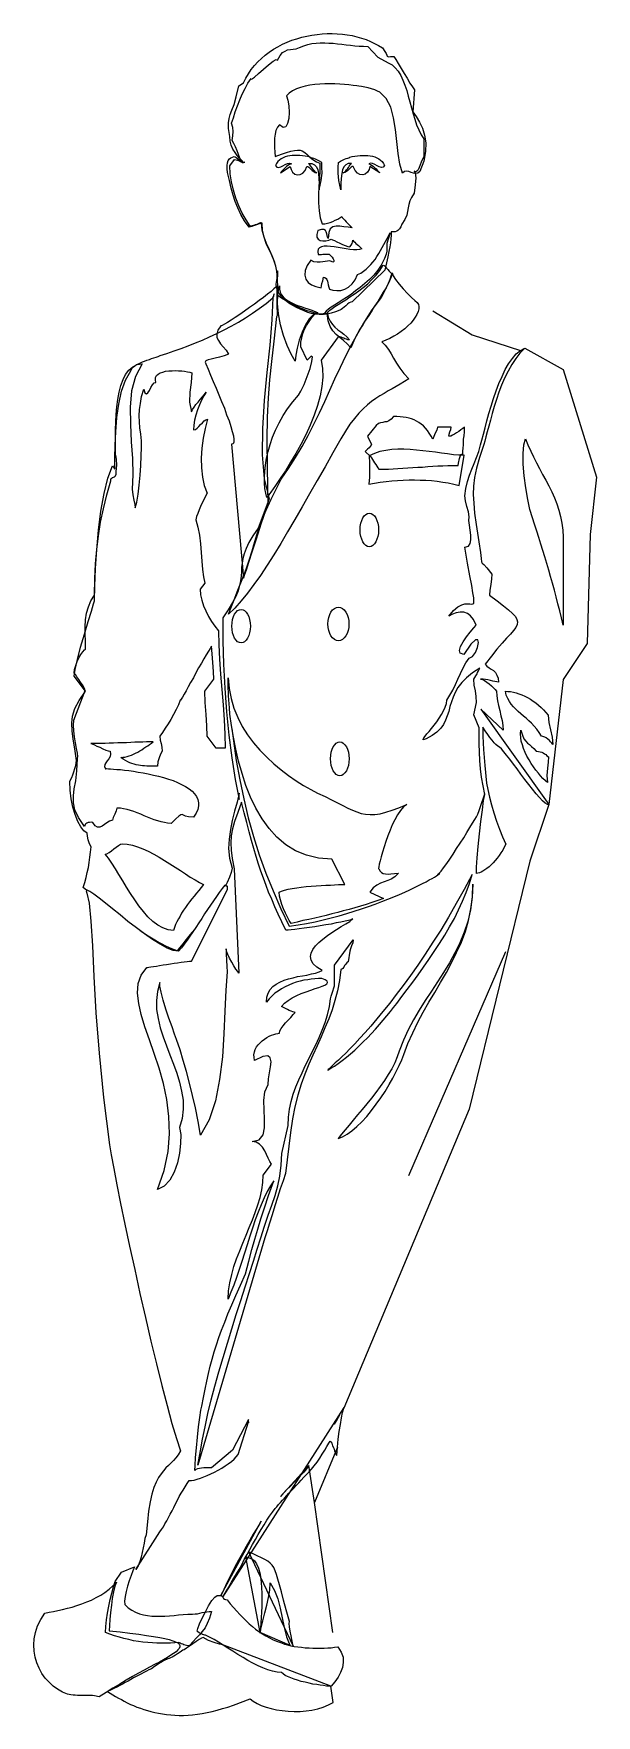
# Model space of a CAD drawing. Extents: x 3887 to 4506, y 5231 to 7083.
import ezdxf

# ---------------------------------------------------------------- set-up
doc = ezdxf.new("R2010")
doc.units = 0
doc.header["$LTSCALE"] = 1270
doc.header["$MEASUREMENT"] = 0
doc.layers.get('0').update_dxf_attribs({"linetype": 'CONTINUOUS'})

msp = doc.modelspace()

# ---------------------------------------------------------------- linework, layer by layer
at = {"linetype": 'CONTINUOUS'}
for p, q in [((4160.7, 7071.1), (4165.9, 7073.3)), ((4165.9, 7073.3), (4171, 7075.5)), ((4171, 7075.5), (4176.4, 7077.3)), ((4176.4, 7077.3), (4182, 7078.9)), ((4182, 7078.9), (4187.4, 7080.1)), ((4187.4, 7080.1), (4192.9, 7081.1)), ((4192.9, 7081.1), (4198.7, 7081.9)), ((4198.7, 7081.9), (4204.3, 7082.5)), ((4204.3, 7082.5), (4209.9, 7082.9)), ((4209.9, 7082.9), (4215.4, 7082.9)), ((4215.4, 7082.9), (4221, 7082.7)), ((4221, 7082.7), (4226.6, 7082.3)), ((4226.6, 7082.3), (4232, 7081.5)), ((4232, 7081.5), (4237.3, 7080.7)), ((4237.3, 7080.7), (4242.5, 7079.5)), ((4242.5, 7079.5), (4247.7, 7077.9)), ((4247.7, 7077.9), (4252.7, 7076.3)), ((4252.7, 7076.3), (4257.5, 7074.3)), ((4257.5, 7074.3), (4262, 7072.1)), ((4133.6, 7051.8), (4137.6, 7055.6)), ((4137.6, 7055.6), (4141.8, 7059.2)), ((4141.8, 7059.2), (4146.1, 7062.5)), ((4146.1, 7062.5), (4150.9, 7065.7)), ((4150.9, 7065.7), (4155.7, 7068.5)), ((4155.1, 7053.6), (4158.1, 7058.6)), ((4155.7, 7068.5), (4160.7, 7071.1)), ((4158.1, 7058.6), (4160.9, 7061.9)), ((4160.9, 7061.9), (4163.7, 7063.7)), ((4163.7, 7063.7), (4166.4, 7064.9)), ((4166.4, 7064.9), (4169.4, 7065.3)), ((4169.4, 7065.3), (4172.6, 7065.7)), ((4172.6, 7065.7), (4175.8, 7066.3)), ((4175.8, 7066.3), (4179.6, 7067.7)), ((4179.6, 7067.7), (4184, 7069.5)), ((4184, 7069.5), (4188.6, 7070.9)), ((4188.6, 7070.9), (4193.1, 7071.9)), ((4193.1, 7071.9), (4197.7, 7072.5)), ((4197.7, 7072.5), (4202.3, 7072.7)), ((4202.3, 7072.7), (4207.1, 7072.7)), ((4207.1, 7072.7), (4211.6, 7072.5)), ((4211.6, 7072.5), (4216.4, 7072.3)), ((4216.4, 7072.3), (4221.2, 7071.7)), ((4221.2, 7071.7), (4226, 7071.3)), ((4226, 7071.3), (4230.8, 7070.7)), ((4230.8, 7070.7), (4235.6, 7070.1)), ((4235.6, 7070.1), (4240.3, 7069.5)), ((4240.3, 7069.5), (4245.1, 7069.1)), ((4245.1, 7069.1), (4249.9, 7068.9)), ((4249.9, 7068.9), (4254.5, 7068.7)), ((4254.5, 7068.7), (4265.6, 7057)), ((4262, 7072.1), (4266.4, 7069.7)), ((4265.6, 7057), (4277, 7050.8)), ((4266.4, 7069.7), (4270.6, 7067.1)), ((4270.6, 7067.1), (4273.2, 7063.3)), ((4273.2, 7063.3), (4274.6, 7060.8)), ((4274.6, 7060.8), (4275.4, 7059)), ((4275.4, 7059), (4275.8, 7058)), ((4275.8, 7058), (4276.4, 7057.6)), ((4276.4, 7057.6), (4277.4, 7057.4)), ((4277.4, 7057.4), (4279.6, 7057.6)), ((4279.6, 7057.6), (4283.1, 7057.6)), ((4283.1, 7057.6), (4285.3, 7054.2)), ((4120.5, 7033.9), (4123.2, 7038.6)), ((4123.2, 7038.6), (4126.4, 7043.2)), ((4126.4, 7043.2), (4129.8, 7047.6)), ((4129.8, 7047.6), (4133.6, 7051.8)), ((4129.8, 7034.9), (4134.4, 7038.8)), ((4134.4, 7038.8), (4139.8, 7043.6)), ((4139.8, 7043.6), (4145.3, 7048.6)), ((4145.3, 7048.6), (4150.3, 7052.4)), ((4150.3, 7052.4), (4153.7, 7054.4)), ((4153.7, 7054.4), (4155.1, 7053.6)), ((4277, 7050.8), (4281.2, 7048.4)), ((4281.2, 7048.4), (4284.7, 7045.2)), ((4284.7, 7045.2), (4287.9, 7041.4)), ((4285.3, 7054.2), (4288.1, 7049.8)), ((4287.9, 7041.4), (4290.7, 7036.8)), ((4288.1, 7049.8), (4291.1, 7044.6)), ((4290.7, 7036.8), (4293.1, 7031.7)), ((4291.1, 7044.6), (4294.5, 7039)), ((4294.5, 7039), (4297.9, 7033.7)), ((4109.9, 7013.4), (4112.7, 7025.3)), ((4112.7, 7025.3), (4117.9, 7028.7)), ((4116.3, 7016.3), (4119.5, 7022.5)), ((4117.9, 7028.7), (4120.5, 7033.9)), ((4119.5, 7022.5), (4122.6, 7028.3)), ((4122.6, 7028.3), (4126.2, 7033.5)), ((4126.2, 7033.5), (4126.8, 7032.9)), ((4126.8, 7032.9), (4129.8, 7034.9)), ((4171.8, 7019.9), (4168.2, 7017.3)), ((4176, 7021.9), (4171.8, 7019.9)), ((4180.6, 7023.7), (4176, 7021.9)), ((4185.6, 7024.9), (4180.6, 7023.7)), ((4190.7, 7026.1), (4185.6, 7024.9)), ((4196.1, 7026.7), (4190.7, 7026.1)), ((4201.7, 7027.3), (4196.1, 7026.7)), ((4207.3, 7027.5), (4201.7, 7027.3)), ((4212.8, 7027.5), (4207.3, 7027.5)), ((4218.4, 7027.5), (4212.8, 7027.5)), ((4223.8, 7027.3), (4218.4, 7027.5)), ((4229, 7026.9), (4223.8, 7027.3)), ((4233.8, 7026.3), (4229, 7026.9)), ((4238.3, 7025.9), (4233.8, 7026.3)), ((4242.3, 7025.3), (4238.3, 7025.9)), ((4244.7, 7025.1), (4242.3, 7025.3)), ((4247.7, 7024.7), (4244.7, 7025.1)), ((4251.3, 7023.9), (4247.7, 7024.7)), ((4255.1, 7023.1), (4251.3, 7023.9)), ((4258.6, 7022.1), (4255.1, 7023.1)), ((4262.2, 7020.9), (4258.6, 7022.1)), ((4265.2, 7019.5), (4262.2, 7020.9)), ((4267.6, 7018.3), (4265.2, 7019.5)), ((4274.8, 7011.6), (4267.6, 7018.3)), ((4293.1, 7031.7), (4295.3, 7026.1)), ((4295.3, 7026.1), (4297.3, 7020.1)), ((4297.3, 7020.1), (4299.1, 7014)), ((4297.9, 7033.7), (4300.9, 7028.5)), ((4300.9, 7028.5), (4303.7, 7024.3)), ((4303.7, 7024.3), (4305.8, 7021.1)), ((4305.8, 7021.1), (4304.1, 6996.6)), ((4105.1, 6998.6), (4107.5, 7004.8)), ((4107.5, 7004.8), (4109.9, 7013.4)), ((4108.7, 6996.8), (4111.1, 7003.4)), ((4111.1, 7003.4), (4113.7, 7010)), ((4113.7, 7010), (4116.3, 7016.3)), ((4168.2, 7017.3), (4165.1, 7014.5)), ((4165.1, 7014.5), (4166.7, 7009.6)), ((4166.7, 7009.6), (4167.6, 7003.2)), ((4167.6, 7003.2), (4168, 6996)), ((4279.8, 7002), (4274.8, 7011.6)), ((4282.9, 6990.3), (4279.8, 7002)), ((4299.1, 7014), (4300.9, 7007.6)), ((4300.9, 7007.6), (4302.5, 7001)), ((4302.5, 7001), (4304.3, 6994.6)), ((4101.3, 6984.7), (4101.9, 6989.5)), ((4101.5, 6978.3), (4101.3, 6984.7)), ((4101.9, 6989.5), (4103.1, 6993.8)), ((4103.1, 6993.8), (4105.1, 6998.6)), ((4104.7, 6984.1), (4106.7, 6990.3)), ((4106.1, 6979.5), (4104.7, 6984.1)), ((4106.7, 6990.3), (4108.7, 6996.8)), ((4157.5, 6982.5), (4155.1, 6979.7)), ((4161.3, 6979.5), (4157.5, 6982.5)), ((4166.3, 6983.9), (4164.3, 6980.3)), ((4167.6, 6989.5), (4166.3, 6983.9)), ((4168, 6996), (4167.6, 6989.5)), ((4284.9, 6977.3), (4282.9, 6990.3)), ((4304.1, 6996.6), (4307.8, 6991.5)), ((4304.3, 6994.6), (4306.2, 6988.5)), ((4306.2, 6988.5), (4308.2, 6982.5)), ((4307.8, 6991.5), (4311.4, 6985.5)), ((4308.2, 6982.5), (4310.6, 6976.9)), ((4311.4, 6985.5), (4314.6, 6978.7)), ((4102.9, 6969.5), (4101.5, 6978.3)), ((4103.1, 6964.6), (4102.9, 6969.5)), ((4104.3, 6960), (4103.1, 6964.6)), ((4105.3, 6965.2), (4106.1, 6970.3)), ((4107.1, 6962), (4105.3, 6965.2)), ((4106.5, 6975.1), (4106.1, 6979.5)), ((4106.1, 6970.3), (4106.5, 6975.1)), ((4108.9, 6958.2), (4107.1, 6962)), ((4152.5, 6972.1), (4152.1, 6967.6)), ((4152.1, 6967.6), (4152.1, 6962.8)), ((4152.1, 6962.8), (4152.1, 6957.6)), ((4153.5, 6976.1), (4152.5, 6972.1)), ((4155.1, 6979.7), (4153.5, 6976.1)), ((4164.3, 6980.3), (4161.3, 6979.5)), ((4286.5, 6964), (4284.9, 6977.3)), ((4287.9, 6951), (4286.5, 6964)), ((4310.6, 6976.9), (4313.2, 6971.5)), ((4313.2, 6971.5), (4316.2, 6967)), ((4314.6, 6978.7), (4317, 6970.9)), ((4316.2, 6967), (4316.2, 6947.2)), ((4317, 6970.9), (4318.2, 6962.6)), ((4318.2, 6962.6), (4318, 6953)), ((4101.1, 6943.1), (4102.3, 6944.9)), ((4102.3, 6944.9), (4103.9, 6946.2)), ((4102.9, 6937.3), (4107.9, 6944.1)), ((4103.9, 6946.2), (4105.7, 6947)), ((4106.1, 6955.8), (4104.3, 6960)), ((4105.7, 6947), (4107.7, 6947.4)), ((4108.5, 6952), (4106.1, 6955.8)), ((4107.7, 6947.4), (4108.7, 6947.2)), ((4107.9, 6944.1), (4109.7, 6943.9)), ((4110.9, 6948.6), (4108.5, 6952)), ((4108.7, 6947.2), (4109.9, 6946.4)), ((4110.7, 6953.8), (4108.9, 6958.2)), ((4109.7, 6943.9), (4111.1, 6943.7)), ((4109.9, 6946.4), (4111.3, 6945.4)), ((4112.3, 6949.6), (4110.7, 6953.8)), ((4113.5, 6945.7), (4110.9, 6948.6)), ((4111.1, 6943.7), (4112.3, 6943.3)), ((4111.3, 6945.4), (4112.7, 6944.3)), ((4113.9, 6945.7), (4112.3, 6949.6)), ((4112.7, 6944.3), (4114.1, 6942.9)), ((4115.9, 6943.1), (4113.5, 6945.7)), ((4115.7, 6942.9), (4113.9, 6945.7)), ((4152.1, 6957.6), (4152.3, 6952.4)), ((4152.3, 6952.4), (4152.5, 6947.4)), ((4152.5, 6947.4), (4159.5, 6950)), ((4157.4, 6943.7), (4155.6, 6941.9)), ((4159.2, 6945), (4157.4, 6943.7)), ((4161.4, 6946.2), (4159.2, 6945)), ((4159.5, 6950), (4165.3, 6952)), ((4163.8, 6947.2), (4161.4, 6946.2)), ((4166.1, 6947.8), (4163.8, 6947.2)), ((4165.3, 6952), (4170, 6953.4)), ((4168.7, 6948.4), (4166.1, 6947.8)), ((4171.3, 6948.8), (4168.7, 6948.4)), ((4170, 6953.4), (4174, 6954.2)), ((4174.1, 6948.8), (4171.3, 6948.8)), ((4174, 6954.2), (4177.4, 6954.4)), ((4176.9, 6948.8), (4174.1, 6948.8)), ((4179.9, 6948.6), (4176.9, 6948.8)), ((4177.4, 6954.4), (4180, 6954.4)), ((4182.7, 6948.4), (4179.9, 6948.6)), ((4180, 6954.4), (4182.2, 6953.8)), ((4182.2, 6953.8), (4184.2, 6952.8)), ((4185.7, 6948), (4182.7, 6948.4)), ((4184.2, 6952.8), (4185.8, 6951.6)), ((4188.4, 6947.4), (4185.7, 6948)), ((4185.8, 6951.6), (4187.4, 6950.2)), ((4187.4, 6950.2), (4189, 6948.6)), ((4191.2, 6946.8), (4188.4, 6947.4)), ((4189, 6948.6), (4190.7, 6947)), ((4190.7, 6947), (4192.7, 6945.3)), ((4191.4, 6946.4), (4191.2, 6946.8)), ((4192.2, 6946), (4191.4, 6946.4)), ((4193.6, 6945.7), (4192.2, 6946)), ((4192.7, 6945.3), (4195.1, 6943.5)), ((4195.2, 6945.3), (4193.6, 6945.7)), ((4195.1, 6943.5), (4198.1, 6941.7)), ((4197, 6944.6), (4195.2, 6945.3)), ((4199.2, 6943.7), (4197, 6944.6)), ((4201.4, 6942.5), (4199.2, 6943.7)), ((4224.6, 6942.5), (4226.8, 6943.7)), ((4226.8, 6943.7), (4229, 6944.6)), ((4229, 6944.6), (4230.8, 6945.3)), ((4230.8, 6945.3), (4232.4, 6945.7)), ((4232.4, 6945.7), (4233.8, 6946)), ((4233.8, 6946), (4234.6, 6946.4)), ((4234.6, 6946.4), (4234.8, 6946.8)), ((4234.8, 6946.8), (4237.5, 6947.4)), ((4237.5, 6947.4), (4240.3, 6948)), ((4240.3, 6948), (4243.3, 6948.4)), ((4243.3, 6948.4), (4246.1, 6948.6)), ((4246.1, 6948.6), (4249.1, 6948.8)), ((4249.1, 6948.8), (4251.9, 6948.8)), ((4251.9, 6948.8), (4254.7, 6948.8)), ((4254.7, 6948.8), (4257.3, 6948.4)), ((4257.3, 6948.4), (4259.8, 6947.8)), ((4259.8, 6947.8), (4262.2, 6947.2)), ((4262.2, 6947.2), (4264.6, 6946.2)), ((4264.6, 6946.2), (4266.8, 6945)), ((4266.8, 6945), (4268.6, 6943.7)), ((4268.6, 6943.7), (4270.4, 6941.9)), ((4289.7, 6939.1), (4287.9, 6951)), ((4314.6, 6944.5), (4313.2, 6941.5)), ((4316.2, 6947.2), (4314.6, 6944.5)), ((4318, 6953), (4316, 6942.5)), ((4099.7, 6937.7), (4100.3, 6940.7)), ((4099.9, 6934.1), (4099.7, 6937.7)), ((4100.3, 6929.9), (4099.9, 6934.1)), ((4100.3, 6940.7), (4101.1, 6943.1)), ((4102.3, 6921), (4100.3, 6929.9)), ((4103.3, 6928.5), (4102.9, 6937.3)), ((4104.7, 6919.6), (4103.3, 6928.5)), ((4112.3, 6943.3), (4113.5, 6942.7)), ((4113.5, 6942.7), (4114.7, 6942.1)), ((4114.1, 6942.9), (4115.3, 6941.9)), ((4114.7, 6942.1), (4116.1, 6941.7)), ((4115.3, 6941.9), (4116.7, 6941.1)), ((4117.5, 6941.1), (4115.7, 6942.9)), ((4117.7, 6940.9), (4115.9, 6943.1)), ((4116.1, 6941.7), (4117.5, 6941.5)), ((4116.7, 6941.1), (4117.7, 6940.9)), ((4117.5, 6941.5), (4119.3, 6941.3)), ((4119.3, 6941.3), (4117.5, 6941.1)), ((4154.2, 6939.9), (4153, 6937.5)), ((4153, 6937.5), (4154.4, 6935.9)), ((4155.6, 6941.9), (4154.2, 6939.9)), ((4154.4, 6935.9), (4156.4, 6935.5)), ((4156.4, 6935.5), (4158.8, 6936.3)), ((4158.4, 6929.5), (4169.1, 6936.7)), ((4159.8, 6930.9), (4158.4, 6929.5)), ((4158.8, 6936.3), (4161.2, 6937.3)), ((4161, 6932.5), (4159.8, 6930.9)), ((4162.4, 6933.9), (4161, 6932.5)), ((4161.2, 6937.3), (4163.8, 6938.7)), ((4163.8, 6935.1), (4162.4, 6933.9)), ((4163.8, 6938.7), (4166.1, 6939.7)), ((4165.1, 6936.5), (4163.8, 6935.1)), ((4166.7, 6937.5), (4165.1, 6936.5)), ((4166.1, 6939.7), (4168.5, 6940.1)), ((4168.5, 6938.7), (4166.7, 6937.5)), ((4168.5, 6940.1), (4170.5, 6939.5)), ((4170.5, 6939.5), (4168.5, 6938.7)), ((4169.1, 6936.7), (4170.1, 6933.1)), ((4170.1, 6933.1), (4171.9, 6930.3)), ((4171.9, 6930.3), (4174.3, 6928.3)), ((4174.3, 6928.3), (4177.1, 6927.5)), ((4177.1, 6927.5), (4180.1, 6927.7)), ((4180.1, 6927.7), (4182.9, 6929.1)), ((4182.9, 6929.1), (4185.5, 6932.1)), ((4185.5, 6932.1), (4187.5, 6936.7)), ((4187.5, 6936.7), (4188.7, 6936.5)), ((4188.7, 6936.5), (4189.8, 6935.7)), ((4189.4, 6939.7), (4193, 6939.7)), ((4190.6, 6938.3), (4189.4, 6939.7)), ((4189.8, 6935.7), (4191, 6934.5)), ((4191.8, 6936.9), (4190.6, 6938.3)), ((4191, 6934.5), (4192.2, 6933.3)), ((4192.8, 6935.5), (4191.8, 6936.9)), ((4192.2, 6933.3), (4193.4, 6932.1)), ((4193.6, 6934.3), (4192.8, 6935.5)), ((4193, 6939.7), (4195.8, 6938.5)), ((4193.4, 6932.1), (4195, 6930.9)), ((4194.8, 6932.9), (4193.6, 6934.3)), ((4195.8, 6931.7), (4194.8, 6932.9)), ((4195, 6930.9), (4196.6, 6929.9)), ((4195.8, 6938.5), (4198, 6936.3)), ((4197, 6930.5), (4195.8, 6931.7)), ((4196.6, 6929.9), (4198.6, 6929.5)), ((4198.6, 6929.5), (4197, 6930.5)), ((4198, 6936.3), (4199.4, 6932.9)), ((4198.1, 6941.7), (4201.9, 6940.1)), ((4199.4, 6932.9), (4200.2, 6928.7)), ((4200.2, 6928.7), (4200.8, 6923.5)), ((4201.7, 6932.3), (4201.3, 6923.7)), ((4203.8, 6940.9), (4201.4, 6942.5)), ((4201.9, 6940.1), (4201.7, 6932.3)), ((4203.4, 6921.2), (4204.2, 6929.3)), ((4204, 6935.9), (4203.8, 6940.9)), ((4204.2, 6929.3), (4204, 6935.9)), ((4221.8, 6929.3), (4222, 6935.9)), ((4222.6, 6921.2), (4221.8, 6929.3)), ((4222, 6935.9), (4222.2, 6940.9)), ((4222.2, 6940.9), (4224.6, 6942.5)), ((4225.8, 6928.7), (4225.2, 6923.5)), ((4226.6, 6932.9), (4225.8, 6928.7)), ((4228, 6936.3), (4226.6, 6932.9)), ((4227.4, 6929.5), (4229, 6930.5)), ((4229.4, 6929.9), (4227.4, 6929.5)), ((4230.2, 6938.5), (4228, 6936.3)), ((4229, 6930.5), (4230.2, 6931.7)), ((4231, 6930.9), (4229.4, 6929.9)), ((4233, 6939.7), (4230.2, 6938.5)), ((4230.2, 6931.7), (4231.2, 6932.9)), ((4232.6, 6932.1), (4231, 6930.9)), ((4231.2, 6932.9), (4232.4, 6934.3)), ((4232.4, 6934.3), (4233.2, 6935.5)), ((4233.8, 6933.3), (4232.6, 6932.1)), ((4236.5, 6939.7), (4233, 6939.7)), ((4233.2, 6935.5), (4234.2, 6936.9)), ((4234.9, 6934.5), (4233.8, 6933.3)), ((4234.2, 6936.9), (4235.3, 6938.3)), ((4236.1, 6935.7), (4234.9, 6934.5)), ((4235.3, 6938.3), (4236.5, 6939.7)), ((4237.3, 6936.5), (4236.1, 6935.7)), ((4238.5, 6936.7), (4237.3, 6936.5)), ((4240.5, 6932.1), (4238.5, 6936.7)), ((4243.1, 6929.1), (4240.5, 6932.1)), ((4245.9, 6927.7), (4243.1, 6929.1)), ((4248.9, 6927.5), (4245.9, 6927.7)), ((4251.7, 6928.3), (4248.9, 6927.5)), ((4254.1, 6930.3), (4251.7, 6928.3)), ((4255.9, 6933.1), (4254.1, 6930.3)), ((4257.5, 6940.1), (4255.5, 6939.5)), ((4255.5, 6939.5), (4257.5, 6938.7)), ((4256.9, 6936.7), (4255.9, 6933.1)), ((4267.6, 6929.5), (4256.9, 6936.7)), ((4259.8, 6939.7), (4257.5, 6940.1)), ((4257.5, 6938.7), (4259.2, 6937.5)), ((4259.2, 6937.5), (4260.8, 6936.5)), ((4262.2, 6938.7), (4259.8, 6939.7)), ((4260.8, 6936.5), (4262.2, 6935.1)), ((4264.8, 6937.3), (4262.2, 6938.7)), ((4262.2, 6935.1), (4263.6, 6933.9)), ((4263.6, 6933.9), (4265, 6932.5)), ((4267.2, 6936.3), (4264.8, 6937.3)), ((4265, 6932.5), (4266.2, 6930.9)), ((4266.2, 6930.9), (4267.6, 6929.5)), ((4269.6, 6935.5), (4267.2, 6936.3)), ((4271.6, 6935.9), (4269.6, 6935.5)), ((4270.4, 6941.9), (4271.8, 6939.9)), ((4273, 6937.5), (4271.6, 6935.9)), ((4271.8, 6939.9), (4273, 6937.5)), ((4292.7, 6929.3), (4289.7, 6939.1)), ((4294.9, 6930.9), (4292.7, 6929.3)), ((4297.1, 6931.3), (4294.9, 6930.9)), ((4299.7, 6930.9), (4297.1, 6931.3)), ((4302.3, 6929.9), (4299.7, 6930.9)), ((4304.8, 6929.1), (4302.3, 6929.9)), ((4307.4, 6928.7), (4304.8, 6929.1)), ((4305.5, 6931.3), (4306.8, 6929.5)), ((4307.2, 6930.7), (4305.5, 6931.3)), ((4306.8, 6929.5), (4307.2, 6924.1)), ((4308.6, 6931.3), (4307.2, 6930.7)), ((4309.6, 6929.1), (4307.4, 6928.7)), ((4309.8, 6932.9), (4308.6, 6931.3)), ((4311.8, 6930.9), (4309.6, 6929.1)), ((4311, 6935.5), (4309.8, 6932.9)), ((4312, 6938.3), (4311, 6935.5)), ((4316, 6942.5), (4311.8, 6930.9)), ((4313.2, 6941.5), (4312, 6938.3)), ((4104.3, 6912.8), (4102.3, 6921)), ((4106.3, 6905), (4104.3, 6912.8)), ((4106.7, 6910.6), (4104.7, 6919.6)), ((4109.5, 6901.8), (4106.7, 6910.6)), ((4200.7, 6914.6), (4200.3, 6905.6)), ((4201.3, 6923.7), (4200.7, 6914.6)), ((4200.8, 6923.5), (4201, 6917.8)), ((4201, 6911), (4203.4, 6921.2)), ((4201, 6917.8), (4201, 6911)), ((4225, 6911), (4222.6, 6921.2)), ((4225.2, 6923.5), (4225, 6917.8)), ((4225, 6917.8), (4225, 6911)), ((4305.5, 6907.2), (4302.5, 6902.6)), ((4306.6, 6916.4), (4305.5, 6907.2)), ((4307.2, 6924.1), (4306.6, 6916.4)), ((4108.7, 6897.9), (4106.3, 6905)), ((4111.5, 6890.9), (4108.7, 6897.9)), ((4112.7, 6893.3), (4109.5, 6901.8)), ((4114.9, 6883.9), (4111.5, 6890.9)), ((4116.5, 6885.3), (4112.7, 6893.3)), ((4200.3, 6905.6), (4200.3, 6896.5)), ((4200.3, 6896.5), (4200.9, 6887.9)), ((4200.9, 6887.9), (4202.3, 6880.1)), ((4299.1, 6890.9), (4298.3, 6887.1)), ((4299.7, 6894.7), (4299.1, 6890.9)), ((4300.7, 6898.7), (4299.7, 6894.7)), ((4302.5, 6902.6), (4300.7, 6898.7)), ((4119.1, 6876.9), (4114.9, 6883.9)), ((4120.7, 6877.7), (4116.5, 6885.3)), ((4124.2, 6869.8), (4119.1, 6876.9)), ((4125.2, 6871), (4120.7, 6877.7)), ((4125.4, 6870), (4124.2, 6869.8)), ((4127.2, 6871.2), (4125.2, 6871)), ((4127, 6870.4), (4125.4, 6870)), ((4129, 6871.2), (4127, 6870.4)), ((4129, 6871.6), (4127.2, 6871.2)), ((4130.8, 6872.2), (4129, 6871.6)), ((4131.2, 6872), (4129, 6871.2)), ((4132.4, 6872.8), (4130.8, 6872.2)), ((4133.2, 6872.6), (4131.2, 6872)), ((4134, 6873.4), (4132.4, 6872.8)), ((4135.2, 6873.4), (4133.2, 6872.6)), ((4135.4, 6874), (4134, 6873.4)), ((4137, 6873.8), (4135.2, 6873.4)), ((4136.6, 6874.4), (4135.4, 6874)), ((4137.6, 6874.6), (4136.6, 6874.4)), ((4138.2, 6874), (4137, 6873.8)), ((4138.4, 6866.4), (4137.6, 6874.6)), ((4138.8, 6865.8), (4138.2, 6874)), ((4202.3, 6880.1), (4204.5, 6873.4)), ((4204.5, 6873.4), (4207.3, 6873.6)), ((4207.3, 6873.6), (4210.3, 6874.2)), ((4210.3, 6874.2), (4213.2, 6875)), ((4213.2, 6875), (4216, 6876.1)), ((4216.2, 6870.2), (4213.2, 6868)), ((4216, 6876.1), (4218.8, 6877.5)), ((4219.6, 6871), (4216.2, 6870.2)), ((4218.8, 6877.5), (4221.4, 6878.7)), ((4223.8, 6871), (4219.6, 6871)), ((4221.4, 6878.7), (4223.8, 6880.1)), ((4223.8, 6880.1), (4225.8, 6881.5)), ((4228.2, 6870.2), (4223.8, 6871)), ((4225.8, 6881.5), (4226.8, 6880.1)), ((4226.8, 6880.1), (4228, 6878.7)), ((4228, 6878.7), (4229.2, 6877.3)), ((4232.8, 6869.6), (4228.2, 6870.2)), ((4229.2, 6877.3), (4230.6, 6875.8)), ((4230.6, 6875.8), (4232.2, 6874.2)), ((4232.2, 6874.2), (4233.8, 6872.6)), ((4237.3, 6869.2), (4232.8, 6869.6)), ((4233.8, 6872.6), (4235.6, 6870.8)), ((4235.6, 6870.8), (4237.3, 6869.2)), ((4290.7, 6870), (4289.3, 6867.8)), ((4292.1, 6873), (4290.7, 6870)), ((4295.3, 6878.1), (4292.1, 6873)), ((4297.3, 6882.9), (4295.3, 6878.1)), ((4298.3, 6887.1), (4297.3, 6882.9)), ((4140.4, 6858.8), (4138.4, 6866.4)), ((4140.4, 6858.6), (4138.8, 6865.8)), ((4143.2, 6851.7), (4140.4, 6858.8)), ((4142.8, 6851.9), (4140.4, 6858.6)), ((4145.7, 6845.7), (4142.8, 6851.9)), ((4146.3, 6844.9), (4143.2, 6851.7)), ((4199.5, 6866.2), (4198.3, 6861.8)), ((4198.3, 6861.8), (4198.5, 6858.6)), ((4198.5, 6858.6), (4199.9, 6856.4)), ((4203.5, 6867.2), (4199.5, 6866.2)), ((4199.9, 6856.4), (4202.3, 6855)), ((4202.3, 6855), (4205.1, 6854.6)), ((4206.3, 6867.2), (4203.5, 6867.2)), ((4205.1, 6854.6), (4208.3, 6854.6)), ((4207.9, 6866.2), (4206.3, 6867.2)), ((4208.9, 6864.6), (4207.9, 6866.2)), ((4208.3, 6854.6), (4211.5, 6855.4)), ((4209.3, 6862.6), (4208.9, 6864.6)), ((4209.7, 6860.6), (4209.3, 6862.6)), ((4210.1, 6858.6), (4209.7, 6860.6)), ((4210.9, 6857.2), (4210.1, 6858.6)), ((4211.5, 6863.8), (4210.9, 6857.2)), ((4213.2, 6868), (4211.5, 6863.8)), ((4211.5, 6855.4), (4214.4, 6856.4)), ((4214.4, 6856.4), (4215.8, 6856)), ((4215.8, 6856), (4217.8, 6855)), ((4217.8, 6855), (4220.6, 6853.8)), ((4220.6, 6853.8), (4223.6, 6852.3)), ((4223.6, 6852.3), (4226.6, 6850.7)), ((4236.3, 6850.1), (4237.3, 6851.7)), ((4237.3, 6851.7), (4237.7, 6853.4)), ((4237.7, 6853.4), (4237.9, 6855.6)), ((4237.9, 6855.6), (4238.9, 6854.4)), ((4238.9, 6854.4), (4240.1, 6853.1)), ((4240.1, 6853.1), (4241.5, 6851.9)), ((4241.5, 6851.9), (4242.9, 6850.7)), ((4272.2, 6850.7), (4274, 6854)), ((4274, 6854), (4275.8, 6857.2)), ((4275.6, 6851.7), (4275.4, 6848.3)), ((4276.8, 6856.4), (4275.6, 6851.7)), ((4275.8, 6857.2), (4277.4, 6860.4)), ((4279.2, 6863.6), (4276.8, 6856.4)), ((4277.4, 6860.4), (4279.2, 6863.6)), ((4279.4, 6852.7), (4278.6, 6848.1)), ((4279.8, 6856.8), (4279.4, 6852.7)), ((4280.2, 6860.8), (4279.8, 6856.8)), ((4280.2, 6864.8), (4280.2, 6860.8)), ((4281.8, 6864.6), (4280.2, 6864.8)), ((4283.3, 6864.6), (4281.8, 6864.6)), ((4284.7, 6864.8), (4283.3, 6864.6)), ((4286.3, 6865.2), (4284.7, 6864.8)), ((4287.7, 6866.2), (4286.3, 6865.2)), ((4289.3, 6867.8), (4287.7, 6866.2)), ((4148.5, 6839.7), (4145.7, 6845.7)), ((4149.5, 6838.1), (4146.3, 6844.9)), ((4151.3, 6833.5), (4148.5, 6839.7)), ((4152.3, 6830.9), (4149.5, 6838.1)), ((4153.5, 6827), (4151.3, 6833.5)), ((4191.7, 6833.5), (4188, 6827.4)), ((4195.3, 6831.7), (4191.7, 6833.5)), ((4200.1, 6845.5), (4199.7, 6842.9)), ((4199.7, 6842.9), (4200.1, 6839.7)), ((4201.5, 6847.1), (4200.1, 6845.5)), ((4200.1, 6839.7), (4201.1, 6839.7)), ((4201.1, 6839.7), (4202.3, 6839.7)), ((4203.7, 6848.3), (4201.5, 6847.1)), ((4202.3, 6839.7), (4203.7, 6839.7)), ((4206.5, 6848.7), (4203.7, 6848.3)), ((4203.7, 6839.7), (4205.1, 6839.9)), ((4205.1, 6839.9), (4206.7, 6839.9)), ((4209.9, 6848.9), (4206.5, 6848.7)), ((4206.7, 6839.9), (4208.3, 6839.9)), ((4210.3, 6832.5), (4207.7, 6832.1)), ((4208.3, 6839.9), (4210.1, 6839.9)), ((4213.6, 6848.5), (4209.9, 6848.9)), ((4210.1, 6839.9), (4212, 6839.9)), ((4212.4, 6832.7), (4210.3, 6832.5)), ((4212, 6839.9), (4214, 6838.3)), ((4214.6, 6832.1), (4212.4, 6832.7)), ((4217.6, 6848.1), (4213.6, 6848.5)), ((4214, 6838.3), (4215.4, 6836.7)), ((4215.4, 6836.7), (4216.6, 6834.9)), ((4216.6, 6834.9), (4217.2, 6833.3)), ((4217.2, 6833.3), (4217.2, 6832.1)), ((4221.8, 6847.3), (4217.6, 6848.1)), ((4226.2, 6846.7), (4221.8, 6847.3)), ((4230.6, 6845.9), (4226.2, 6846.7)), ((4226.6, 6850.7), (4229.8, 6849.5)), ((4229.8, 6849.5), (4232.6, 6848.5)), ((4234.8, 6845.3), (4230.6, 6845.9)), ((4232.6, 6848.5), (4234.8, 6848.1)), ((4234.8, 6848.1), (4236.3, 6850.1)), ((4238.7, 6844.9), (4234.8, 6845.3)), ((4242.3, 6844.7), (4238.7, 6844.9)), ((4245.3, 6845.1), (4242.3, 6844.7)), ((4242.9, 6850.7), (4244.3, 6849.5)), ((4244.3, 6849.5), (4245.7, 6848.3)), ((4247.9, 6845.9), (4245.3, 6845.1)), ((4245.7, 6848.3), (4246.9, 6847.1)), ((4246.9, 6847.1), (4247.9, 6845.9)), ((4260.2, 6831.3), (4262.6, 6834.3)), ((4262.6, 6834.3), (4264.6, 6837.5)), ((4264.6, 6837.5), (4266.6, 6840.7)), ((4266.6, 6840.7), (4268.6, 6844.1)), ((4268.6, 6844.1), (4270.4, 6847.5)), ((4272.8, 6835.1), (4269.4, 6828)), ((4270.4, 6847.5), (4272.2, 6850.7)), ((4274.6, 6840.1), (4272.8, 6835.1)), ((4275.4, 6843.3), (4274.6, 6840.1)), ((4276.4, 6837.1), (4275, 6830.6)), ((4275.4, 6848.3), (4275.4, 6845.9)), ((4275.4, 6845.9), (4275.4, 6843.3)), ((4277.8, 6843.1), (4276.4, 6837.1)), ((4278.6, 6848.1), (4277.8, 6843.1)), ((4154.3, 6823.4), (4152.3, 6830.9)), ((4154.9, 6820), (4153.5, 6827)), ((4155.1, 6815.2), (4154.3, 6823.4)), ((4154.9, 6813.6), (4154.9, 6820)), ((4155.1, 6821.8), (4155.1, 6815.2)), ((4155.7, 6794.7), (4155.1, 6821.8)), ((4185.8, 6822), (4185.4, 6817)), ((4185.4, 6817), (4186.4, 6812.6)), ((4188, 6827.4), (4185.8, 6822)), ((4198.9, 6831.1), (4195.3, 6831.7)), ((4202.1, 6831.1), (4198.9, 6831.1)), ((4205.1, 6831.5), (4202.1, 6831.1)), ((4204.9, 6810.6), (4205.7, 6814.6)), ((4207.7, 6832.1), (4205.1, 6831.5)), ((4205.7, 6814.6), (4207.3, 6814.4)), ((4207.3, 6814.4), (4208.7, 6813.4)), ((4216, 6831.3), (4214.6, 6832.1)), ((4216.8, 6831.5), (4216, 6831.3)), ((4217.2, 6832.1), (4216.8, 6831.5)), ((4273.2, 6822.6), (4237.3, 6787.5)), ((4240.7, 6811.8), (4243.3, 6817.6)), ((4243.3, 6817.6), (4246.7, 6819.2)), ((4246.7, 6819.2), (4249.7, 6821.2)), ((4249.7, 6821.2), (4252.7, 6823.4)), ((4252.7, 6823.4), (4255.3, 6826)), ((4255.3, 6826), (4257.9, 6828.6)), ((4261, 6817), (4256.3, 6812.2)), ((4257.9, 6828.6), (4260.2, 6831.3)), ((4259, 6812), (4263.6, 6816.8)), ((4265.4, 6822.4), (4261, 6817)), ((4263.6, 6816.8), (4267.8, 6822.2)), ((4269.4, 6828), (4265.4, 6822.4)), ((4267.8, 6822.2), (4271.6, 6828)), ((4271.6, 6828), (4272.6, 6827.6)), ((4272.6, 6827.6), (4273.8, 6826.4)), ((4275, 6830.6), (4273.2, 6822.6)), ((4273.8, 6826.4), (4275.2, 6824.8)), ((4275.2, 6824.8), (4276.6, 6823.2)), ((4276.6, 6823.2), (4278, 6821.4)), ((4278, 6821.4), (4279.4, 6819.8)), ((4279, 6812.6), (4280.4, 6816.2)), ((4279.4, 6819.8), (4280.6, 6818.6)), ((4281.5, 6818.2), (4279.6, 6813.2)), ((4280.4, 6816.2), (4281.2, 6818.6)), ((4280.6, 6818.6), (4281.5, 6818.2)), ((4281.2, 6818.6), (4281.5, 6819.4)), ((4281.5, 6819.4), (4282.5, 6816.2)), ((4282.5, 6816.2), (4285.1, 6812)), ((4144.4, 6795.9), (4140, 6792.5)), ((4148.1, 6799.1), (4144.4, 6795.9)), ((4151.3, 6801.7), (4148.1, 6799.1)), ((4151.3, 6796.3), (4150.1, 6791.9)), ((4151.1, 6793.9), (4151.7, 6796.1)), ((4153.3, 6803.7), (4151.3, 6801.7)), ((4151.7, 6796.1), (4151.3, 6796.3)), ((4154.5, 6805.1), (4153.3, 6803.7)), ((4153.9, 6807), (4154.9, 6813.6)), ((4154.1, 6803.5), (4153.9, 6807)), ((4155.1, 6800.3), (4154.1, 6803.5)), ((4154.7, 6798.5), (4154.5, 6805.1)), ((4154.9, 6784.9), (4154.7, 6798.5)), ((4156.9, 6796.9), (4155.1, 6800.3)), ((4155.1, 6785.9), (4155.5, 6796.5)), ((4155.5, 6796.5), (4157.3, 6805.1)), ((4159.5, 6793.9), (4156.9, 6796.9)), ((4157.3, 6805.1), (4157.3, 6801.5)), ((4157.3, 6801.5), (4158.1, 6798.3)), ((4158.1, 6798.3), (4159.5, 6795.3)), ((4159.5, 6795.3), (4161.5, 6792.9)), ((4186.4, 6812.6), (4188.8, 6809)), ((4188.8, 6809), (4192.5, 6806.3)), ((4192.5, 6806.3), (4197.3, 6804.3)), ((4197.3, 6804.3), (4203.3, 6803.1)), ((4203.3, 6803.1), (4203.5, 6805.3)), ((4203.5, 6805.3), (4204.1, 6807.6)), ((4204.1, 6807.6), (4204.9, 6810.6)), ((4208.7, 6813.4), (4209.5, 6812.2)), ((4209.5, 6812.2), (4210.1, 6810.4)), ((4210.1, 6810.4), (4210.7, 6808.4)), ((4210.7, 6808.4), (4211.1, 6806.3)), ((4211.1, 6806.3), (4211.6, 6803.9)), ((4211.6, 6803.9), (4212.4, 6801.5)), ((4212.4, 6801.5), (4216.2, 6800.3)), ((4216.2, 6800.3), (4220.4, 6799.9)), ((4220.4, 6799.9), (4224.8, 6800.1)), ((4224.8, 6800.1), (4229.2, 6801.5)), ((4229.2, 6801.5), (4233.4, 6803.9)), ((4236.1, 6795.7), (4231.2, 6792.5)), ((4233.4, 6803.9), (4237.3, 6807.3)), ((4234.9, 6792.9), (4239.7, 6796.1)), ((4241.1, 6799.5), (4236.1, 6795.7)), ((4237.3, 6807.3), (4240.7, 6811.8)), ((4239.7, 6796.1), (4244.7, 6799.5)), ((4246.3, 6803.3), (4241.1, 6799.5)), ((4244.7, 6799.5), (4249.5, 6803.3)), ((4251.3, 6807.6), (4246.3, 6803.3)), ((4249.5, 6803.3), (4254.5, 6807.4)), ((4256.3, 6812.2), (4251.3, 6807.6)), ((4254.5, 6807.4), (4259, 6812)), ((4271.6, 6798.1), (4268.6, 6792.9)), ((4270.6, 6794.5), (4273, 6798.9)), ((4274.6, 6803.1), (4271.6, 6798.1)), ((4273, 6798.9), (4275.2, 6803.7)), ((4277.2, 6808.2), (4274.6, 6803.1)), ((4275.2, 6803.7), (4277.2, 6808.2)), ((4279.6, 6813.2), (4277.2, 6808.2)), ((4277.2, 6808.2), (4279, 6812.6)), ((4285.1, 6812), (4289.1, 6807)), ((4289.1, 6807), (4293.5, 6801.9)), ((4293.5, 6801.9), (4298.3, 6796.9)), ((4298.3, 6796.9), (4302.7, 6792.3)), ((4119.1, 6777.4), (4113.7, 6773.6)), ((4124.4, 6781.2), (4119.1, 6777.4)), ((4129.8, 6784.9), (4124.4, 6781.2)), ((4127.6, 6775), (4135.2, 6780.4)), ((4135, 6788.9), (4129.8, 6784.9)), ((4140, 6792.5), (4135, 6788.9)), ((4135.2, 6780.4), (4142.8, 6785.9)), ((4142.8, 6785.9), (4150.1, 6791.9)), ((4150.1, 6791.9), (4149.1, 6767.6)), ((4150.1, 6791.9), (4151.1, 6793.9)), ((4155.1, 6772.8), (4154.9, 6784.9)), ((4156.3, 6774.4), (4155.1, 6785.9)), ((4159.7, 6791.7), (4155.7, 6794.7)), ((4162.7, 6790.9), (4159.5, 6793.9)), ((4163.9, 6788.9), (4159.7, 6791.7)), ((4161.5, 6792.9), (4164.1, 6790.5)), ((4166.3, 6788.1), (4162.7, 6790.9)), ((4167.8, 6786.1), (4163.9, 6788.9)), ((4164.1, 6790.5), (4167, 6788.5)), ((4170.2, 6785.7), (4166.3, 6788.1)), ((4167, 6788.5), (4170.2, 6786.7)), ((4172, 6783.7), (4167.8, 6786.1)), ((4170.2, 6786.7), (4173.8, 6785.1)), ((4174.6, 6783.3), (4170.2, 6785.7)), ((4176, 6781.4), (4172, 6783.7)), ((4173.8, 6785.1), (4177.4, 6783.6)), ((4179, 6781.2), (4174.6, 6783.3)), ((4180.2, 6779.4), (4176, 6781.4)), ((4177.4, 6783.6), (4181.2, 6782.4)), ((4183.6, 6779.4), (4179, 6781.2)), ((4184.4, 6777.6), (4180.2, 6779.4)), ((4181.2, 6782.4), (4184.8, 6781)), ((4188, 6777.8), (4183.6, 6779.4)), ((4188.6, 6776), (4184.4, 6777.6)), ((4184.8, 6781), (4188.4, 6780)), ((4192.3, 6776.4), (4188, 6777.8)), ((4188.4, 6780), (4191.7, 6778.8)), ((4191.7, 6778.8), (4194.7, 6777.6)), ((4194.7, 6777.6), (4197.3, 6776.6)), ((4208.9, 6777.4), (4207.1, 6775.4)), ((4211.3, 6779.4), (4208.9, 6777.4)), ((4210.9, 6776.4), (4212.8, 6778.4)), ((4214.2, 6781.6), (4211.3, 6779.4)), ((4212.8, 6778.4), (4215.4, 6780.4)), ((4217.8, 6784), (4214.2, 6781.6)), ((4215.4, 6780.4), (4218.4, 6782.6)), ((4222, 6786.5), (4217.8, 6784)), ((4218.4, 6782.6), (4222, 6784.7)), ((4223.6, 6778.4), (4219, 6776.4)), ((4226.4, 6789.3), (4222, 6786.5)), ((4222, 6784.7), (4226, 6787.3)), ((4225.2, 6779), (4223.6, 6778.4)), ((4226.8, 6780.2), (4225.2, 6779)), ((4226, 6787.3), (4230.4, 6789.9)), ((4231.2, 6792.5), (4226.4, 6789.3)), ((4228.6, 6781.8), (4226.8, 6780.2)), ((4230.4, 6783.3), (4228.6, 6781.8)), ((4230.4, 6789.9), (4234.9, 6792.9)), ((4232.2, 6784.9), (4230.4, 6783.3)), ((4234, 6786.3), (4232.2, 6784.9)), ((4235.7, 6787.1), (4234, 6786.3)), ((4237.3, 6787.5), (4235.7, 6787.1)), ((4251.3, 6766), (4259.4, 6778.6)), ((4258.9, 6777.6), (4255.5, 6772.4)), ((4262, 6782.8), (4258.9, 6777.6)), ((4259.4, 6778.6), (4268.4, 6790.9)), ((4265.4, 6787.9), (4262, 6782.8)), ((4268.6, 6792.9), (4265.4, 6787.9)), ((4268.4, 6790.9), (4270.6, 6794.5)), ((4302.7, 6792.3), (4306.4, 6788.9)), ((4306.4, 6788.9), (4308.8, 6786.9)), ((4309.8, 6776.8), (4308.6, 6773.8)), ((4308.8, 6786.9), (4310.2, 6784.7)), ((4310.6, 6779.8), (4309.8, 6776.8)), ((4310.2, 6784.7), (4310.6, 6782.4)), ((4310.6, 6782.4), (4310.6, 6779.8)), ((4326, 6777.7), (4369.3, 6751.1)), ((4092.8, 6761.2), (4089.6, 6756.3)), ((4094.2, 6761.6), (4092.8, 6761.2)), ((4096.8, 6762.8), (4094.2, 6761.6)), ((4096.6, 6756.7), (4104.3, 6760.8)), ((4100.1, 6764.8), (4096.8, 6762.8)), ((4104.1, 6767.4), (4100.1, 6764.8)), ((4108.7, 6770.4), (4104.1, 6767.4)), ((4104.3, 6760.8), (4112.3, 6765.2)), ((4113.7, 6773.6), (4108.7, 6770.4)), ((4112.3, 6765.2), (4120.1, 6770)), ((4120.1, 6770), (4127.6, 6775)), ((4149.1, 6767.6), (4146.7, 6739.7)), ((4151.5, 6744.3), (4154.5, 6771.4)), ((4154.5, 6771.4), (4155.1, 6772.8)), ((4158.7, 6762.4), (4156.3, 6774.4)), ((4161.9, 6750.5), (4158.7, 6762.4)), ((4186, 6762.4), (4182.2, 6754.3)), ((4185, 6757.3), (4187.2, 6761.6)), ((4190.1, 6769), (4186, 6762.4)), ((4187.2, 6761.6), (4189.9, 6766)), ((4192.7, 6774.8), (4188.6, 6776)), ((4189.9, 6766), (4192.9, 6770.2)), ((4194.7, 6773.6), (4190.1, 6769)), ((4196.5, 6775.2), (4192.3, 6776.4)), ((4196.9, 6774), (4192.7, 6774.8)), ((4192.9, 6770.2), (4196.3, 6774)), ((4199.5, 6775.4), (4194.7, 6773.6)), ((4196.3, 6774), (4199.7, 6774.2)), ((4200.1, 6774.4), (4196.5, 6775.2)), ((4201.1, 6773.6), (4196.9, 6774)), ((4197.3, 6776.6), (4199.5, 6775.4)), ((4199.7, 6774.2), (4202.7, 6774.4)), ((4203.5, 6774), (4200.1, 6774.4)), ((4205.5, 6773.6), (4201.1, 6773.6)), ((4202.7, 6774.4), (4205.3, 6774.8)), ((4206.1, 6773.8), (4203.5, 6774)), ((4205.3, 6774.8), (4207.3, 6774.8)), ((4209.9, 6774), (4205.5, 6773.6)), ((4207.1, 6775.4), (4206.1, 6773.8)), ((4207.3, 6774.8), (4208.9, 6774.8)), ((4208.9, 6774.8), (4209.9, 6774)), ((4209.7, 6774.6), (4210.9, 6776.4)), ((4210.9, 6766.6), (4209.7, 6774.6)), ((4214.4, 6775), (4209.9, 6774)), ((4209.9, 6774), (4210.7, 6772.8)), ((4210.7, 6772.8), (4210.9, 6770.8)), ((4210.9, 6770.8), (4213, 6766.2)), ((4213, 6760.4), (4210.9, 6766.6)), ((4213, 6766.2), (4215.6, 6762.6)), ((4216, 6755.7), (4213, 6760.4)), ((4219, 6776.4), (4214.4, 6775)), ((4215.6, 6762.6), (4218.4, 6759.7)), ((4218.4, 6759.7), (4221.6, 6756.9)), ((4243.9, 6753.5), (4251.3, 6766)), ((4248.9, 6762.2), (4245.9, 6757.3)), ((4252.1, 6767.4), (4248.9, 6762.2)), ((4255.5, 6772.4), (4252.1, 6767.4)), ((4298.5, 6761), (4295.1, 6757.9)), ((4301.7, 6764.2), (4298.5, 6761)), ((4304.5, 6767.4), (4301.7, 6764.2)), ((4306.6, 6770.6), (4304.5, 6767.4)), ((4308.6, 6773.8), (4306.6, 6770.6)), ((4056.9, 6739.1), (4064.9, 6742.3)), ((4064.9, 6742.3), (4072.9, 6745.5)), ((4072.9, 6745.5), (4080.6, 6748.9)), ((4080.6, 6748.9), (4088.6, 6752.7)), ((4089.6, 6756.3), (4088.4, 6751.9)), ((4088.4, 6751.9), (4088.6, 6748.3)), ((4088.6, 6752.7), (4096.6, 6756.7)), ((4088.6, 6748.3), (4090.2, 6744.9)), ((4090.2, 6744.9), (4092.6, 6741.5)), ((4092.6, 6741.5), (4095.4, 6738.1)), ((4146.7, 6739.7), (4143.6, 6709.7)), ((4148.9, 6721.8), (4151.5, 6744.3)), ((4165.9, 6739.5), (4161.9, 6750.5)), ((4179.2, 6745.3), (4176.8, 6736.7)), ((4182.2, 6754.3), (4179.2, 6745.3)), ((4180.8, 6738.1), (4181, 6743.1)), ((4181, 6743.1), (4181.8, 6747.9)), ((4181.8, 6747.9), (4183.2, 6752.7)), ((4183.2, 6752.7), (4185, 6757.3)), ((4221.8, 6749.1), (4203.1, 6723.4)), ((4219.6, 6751.7), (4216, 6755.7)), ((4223.6, 6748.3), (4219.6, 6751.7)), ((4221.6, 6756.9), (4225, 6754.5)), ((4223.6, 6748.9), (4221.8, 6749.1)), ((4225.2, 6748.5), (4223.6, 6748.9)), ((4227.8, 6745.1), (4223.6, 6748.3)), ((4225, 6754.5), (4228.2, 6751.9)), ((4226.6, 6748.1), (4225.2, 6748.5)), ((4228, 6747.5), (4226.6, 6748.1)), ((4232, 6741.5), (4227.8, 6745.1)), ((4229.4, 6746.7), (4228, 6747.5)), ((4228.2, 6751.9), (4231.4, 6749.1)), ((4231, 6746.3), (4229.4, 6746.7)), ((4230.4, 6728.2), (4236.9, 6740.9)), ((4232.6, 6745.9), (4231, 6746.3)), ((4231.4, 6749.1), (4234.4, 6745.7)), ((4235.9, 6737.1), (4232, 6741.5)), ((4234.4, 6745.7), (4232.6, 6745.9)), ((4237.9, 6742.1), (4235.9, 6737.1)), ((4236.9, 6740.9), (4243.9, 6753.5)), ((4240.3, 6747.1), (4237.9, 6742.1)), ((4242.9, 6752.1), (4240.3, 6747.1)), ((4245.9, 6757.3), (4242.9, 6752.1)), ((4274.2, 6745.3), (4269.8, 6743.7)), ((4269.8, 6743.7), (4273.8, 6739.7)), ((4273.8, 6739.7), (4277.2, 6735.2)), ((4278.8, 6747.3), (4274.2, 6745.3)), ((4283.1, 6749.7), (4278.8, 6747.3)), ((4287.3, 6752.1), (4283.1, 6749.7)), ((4291.3, 6754.9), (4287.3, 6752.1)), ((4295.1, 6757.9), (4291.3, 6754.9)), ((4369.3, 6751.1), (4422.3, 6734)), ((4004.4, 6720.4), (4006.8, 6721.4)), ((4006.8, 6721.4), (4009.1, 6722.4)), ((4009.1, 6722.4), (4011.7, 6723.2)), ((4011.7, 6723.2), (4014.3, 6724)), ((4014.3, 6724), (4016.7, 6725)), ((4016.7, 6725), (4019.3, 6725.8)), ((4019.3, 6725.8), (4021.7, 6726.6)), ((4021.7, 6726.6), (4023.9, 6727.4)), ((4023.9, 6727.4), (4026.1, 6728.4)), ((4026.1, 6728.4), (4033.6, 6730.8)), ((4033.6, 6730.8), (4041.4, 6733.6)), ((4041.4, 6733.6), (4049.2, 6736.2)), ((4049.2, 6736.2), (4056.9, 6739.1)), ((4076.4, 6722.6), (4075.5, 6721.2)), ((4075.5, 6721.2), (4076.3, 6719.4)), ((4078.8, 6723.6), (4076.4, 6722.6)), ((4082.4, 6724.6), (4078.8, 6723.6)), ((4086.6, 6725.4), (4082.4, 6724.6)), ((4091.6, 6726.6), (4086.6, 6725.4)), ((4096.6, 6728), (4091.6, 6726.6)), ((4095.4, 6738.1), (4098.6, 6734.4)), ((4101.5, 6730), (4096.6, 6728)), ((4098.6, 6734.4), (4101.5, 6730)), ((4146.9, 6701.7), (4148.9, 6721.8)), ((4170.2, 6730), (4165.9, 6739.5)), ((4174.8, 6722.4), (4170.2, 6730)), ((4175.4, 6728.8), (4174.8, 6722.4)), ((4176.8, 6736.7), (4175.4, 6728.8)), ((4188, 6723.4), (4180.8, 6738.1)), ((4192.1, 6727.8), (4188, 6723.4)), ((4191.1, 6714.2), (4193.1, 6721.8)), ((4193.7, 6727), (4192.1, 6727.8)), ((4193.1, 6721.8), (4193.7, 6727)), ((4203.1, 6723.4), (4204.7, 6714.2)), ((4224.4, 6715.6), (4230.4, 6728.2)), ((4277.2, 6735.2), (4280.2, 6730.4)), ((4280.2, 6730.4), (4282.9, 6725.4)), ((4282.9, 6725.4), (4286.1, 6720)), ((4409.4, 6719.4), (4413.6, 6725.2)), ((4417.2, 6725), (4412.8, 6718.4)), ((4413.6, 6725.2), (4417.8, 6730.2)), ((4421.9, 6731), (4417.2, 6725)), ((4417.8, 6730.2), (4422.3, 6734)), ((4427.1, 6736.4), (4421.9, 6731)), ((4422.3, 6734), (4427.1, 6736.4)), ((4422.3, 6734), (4427.1, 6736.4)), ((4427.1, 6736.4), (4469.3, 6712.9)), ((3985.4, 6701.9), (3988.2, 6707.7)), ((3988.2, 6707.7), (3991.8, 6712.5)), ((3988.2, 6701.5), (3994, 6711.7)), ((3991.8, 6712.5), (3996, 6716)), ((3994, 6711.7), (3994.6, 6713.3)), ((3994.6, 6713.3), (3995.4, 6714.6)), ((3999, 6705.5), (3994.8, 6689.4)), ((3995.4, 6714.6), (3996.8, 6716)), ((3996, 6716), (4001, 6718.4)), ((3996.8, 6716), (3998.2, 6717.2)), ((3998.2, 6717.2), (4000, 6718.4)), ((4006.5, 6719.2), (3999, 6705.5)), ((4000, 6718.4), (4002.2, 6719.4)), ((4001, 6718.4), (4006.5, 6719.2)), ((4002.2, 6719.4), (4004.4, 6720.4)), ((4020.9, 6701.7), (4021.1, 6704.3)), ((4021.1, 6704.3), (4022.3, 6706.3)), ((4022.3, 6706.3), (4024.1, 6707.9)), ((4024.1, 6707.9), (4026.3, 6709.3)), ((4026.3, 6709.3), (4029, 6710.3)), ((4029, 6710.3), (4032.2, 6711.1)), ((4032.2, 6711.1), (4035.6, 6711.5)), ((4035.6, 6711.5), (4039.2, 6711.7)), ((4039.2, 6711.7), (4042.8, 6711.9)), ((4042.8, 6711.9), (4046.4, 6711.7)), ((4046.4, 6711.7), (4050, 6711.5)), ((4050, 6711.5), (4053.1, 6711.1)), ((4053.1, 6711.1), (4056.1, 6710.5)), ((4056.1, 6710.5), (4058.7, 6710.1)), ((4058.7, 6710.1), (4060.9, 6709.5)), ((4060.9, 6709.5), (4060.1, 6698.9)), ((4076.3, 6719.4), (4078.8, 6713.5)), ((4078.8, 6713.5), (4081.6, 6706.9)), ((4081.6, 6706.9), (4084.6, 6699.9)), ((4143.6, 6709.7), (4140.6, 6678.8)), ((4184.4, 6696.5), (4188, 6705.3)), ((4188, 6705.3), (4191.1, 6714.2)), ((4204.9, 6704.5), (4204.1, 6694.5)), ((4204.7, 6714.2), (4204.9, 6704.5)), ((4212.6, 6690.4), (4218.4, 6702.9)), ((4218.4, 6702.9), (4224.4, 6715.6)), ((4286.1, 6720), (4289.7, 6714.5)), ((4289.7, 6714.5), (4294.1, 6708.7)), ((4294.1, 6708.7), (4299.5, 6702.9)), ((4299.5, 6702.9), (4294.9, 6699.7)), ((4398.8, 6697.7), (4402.2, 6705.5)), ((4405, 6703.7), (4401.6, 6695.9)), ((4402.2, 6705.5), (4405.6, 6712.9)), ((4408.8, 6711.3), (4405, 6703.7)), ((4405.6, 6712.9), (4409.4, 6719.4)), ((4412.8, 6718.4), (4408.8, 6711.3)), ((4469.3, 6712.9), (4505.9, 6594.6)), ((3979.7, 6680), (3981.1, 6688)), ((3980.7, 6675), (3983.8, 6689.2)), ((3981.1, 6688), (3983.1, 6695.3)), ((3983.1, 6695.3), (3985.4, 6701.9)), ((3983.8, 6689.2), (3988.2, 6701.5)), ((3994.8, 6689.4), (3993.2, 6671.6)), ((4005.8, 6683.4), (4008.1, 6691.5)), ((4008.1, 6691.5), (4009.5, 6687.2)), ((4009.5, 6687.2), (4011.1, 6686.2)), ((4011.1, 6686.2), (4012.7, 6687.4)), ((4012.7, 6687.4), (4014.5, 6690)), ((4014.5, 6690), (4016.1, 6693.3)), ((4016.1, 6693.3), (4017.9, 6696.3)), ((4017.9, 6696.3), (4019.7, 6698.5)), ((4019.7, 6698.5), (4021.3, 6698.9)), ((4021.3, 6698.9), (4020.9, 6701.7)), ((4058.9, 6688), (4058.5, 6677)), ((4060.1, 6698.9), (4058.9, 6688)), ((4072.7, 6683), (4074.9, 6685.6)), ((4076.8, 6688.2), (4074.1, 6684)), ((4074.9, 6685.6), (4076.8, 6688.2)), ((4084.6, 6699.9), (4087.6, 6692.5)), ((4087.6, 6692.5), (4090.8, 6685.2)), ((4090.8, 6685.2), (4093.8, 6677.8)), ((4145.5, 6682), (4146.9, 6701.7)), ((4172, 6677.4), (4178.2, 6684.8)), ((4178.2, 6684.8), (4181, 6689.2)), ((4181, 6689.2), (4184.4, 6696.5)), ((4204.1, 6694.5), (4202.1, 6684)), ((4207.1, 6677.8), (4212.6, 6690.4)), ((4267.8, 6684.2), (4263.2, 6681.2)), ((4272.4, 6686.8), (4267.8, 6684.2)), ((4277, 6689.4), (4272.4, 6686.8)), ((4281.4, 6691.8), (4277, 6689.4)), ((4285.9, 6694.3), (4281.4, 6691.8)), ((4290.3, 6696.9), (4285.9, 6694.3)), ((4294.9, 6699.7), (4290.3, 6696.9)), ((4392.9, 6681.2), (4395.7, 6689.6)), ((4395.7, 6689.6), (4398.8, 6697.7)), ((4398.6, 6688), (4396.1, 6680)), ((4401.6, 6695.9), (4398.6, 6688)), ((3977.7, 6663.5), (3978.5, 6671.8)), ((3978.5, 6671.8), (3979.7, 6680)), ((3978.7, 6660.1), (3980.7, 6675)), ((3993.2, 6671.6), (3993.4, 6652.7)), ((4003.2, 6662.1), (4003.6, 6668.9)), ((4003.6, 6668.9), (4004.4, 6675.8)), ((4004.4, 6675.8), (4005.8, 6683.4)), ((4058.5, 6677), (4060.5, 6666.5)), ((4060.5, 6666.5), (4061.7, 6669)), ((4061.7, 6669), (4063.5, 6671.6)), ((4063.5, 6671.6), (4065.5, 6674.4)), ((4067.1, 6668.6), (4065.3, 6662.9)), ((4065.5, 6674.4), (4067.9, 6677.2)), ((4069.3, 6674), (4067.1, 6668.6)), ((4067.9, 6677.2), (4070.3, 6680)), ((4071.5, 6679.2), (4069.3, 6674)), ((4070.3, 6680), (4072.7, 6683)), ((4074.1, 6684), (4071.5, 6679.2)), ((4093.8, 6677.8), (4096.8, 6670.4)), ((4096.8, 6670.4), (4099.3, 6663.3)), ((4140.6, 6678.8), (4138.6, 6648.1)), ((4144.4, 6660.7), (4145.5, 6682)), ((4161.5, 6662.3), (4166.4, 6669.8)), ((4166.4, 6669.8), (4172, 6677.4)), ((4199.1, 6673.4), (4195.5, 6662.7)), ((4202.1, 6684), (4199.1, 6673.4)), ((4201.3, 6665.3), (4207.1, 6677.8)), ((4249.3, 6669.6), (4244.7, 6664.9)), ((4254.1, 6674), (4249.3, 6669.6)), ((4258.6, 6677.8), (4254.1, 6674)), ((4263.2, 6681.2), (4258.6, 6677.8)), ((4387.7, 6664.5), (4390.3, 6672.8)), ((4390.3, 6672.8), (4392.9, 6681.2)), ((4393.5, 6672.2), (4391.3, 6664.7)), ((4396.1, 6680), (4393.5, 6672.2)), ((3977.1, 6646.9), (3977.3, 6655.1)), ((3977.3, 6655.1), (3977.7, 6663.5)), ((3977.3, 6644.6), (3978.7, 6660.1)), ((3993.4, 6652.7), (3994.4, 6633.6)), ((4003.4, 6655.3), (4003.2, 6662.1)), ((4004, 6648.7), (4003.4, 6655.3)), ((4004.8, 6641.8), (4004, 6648.7)), ((4063.1, 6651.7), (4062.9, 6646.5)), ((4062.9, 6646.5), (4064.9, 6647.1)), ((4064.1, 6657.3), (4063.1, 6651.7)), ((4065.3, 6662.9), (4064.1, 6657.3)), ((4064.9, 6647.1), (4066.7, 6648.3)), ((4066.7, 6648.3), (4068.7, 6650.3)), ((4068.7, 6650.3), (4070.7, 6652.5)), ((4070.7, 6652.5), (4072.7, 6654.5)), ((4072.7, 6654.5), (4074.7, 6656.5)), ((4075.5, 6648.1), (4073.3, 6637.4)), ((4074.7, 6656.5), (4076.4, 6657.7)), ((4078.4, 6658.3), (4075.5, 6648.1)), ((4076.4, 6657.7), (4078.4, 6658.3)), ((4099.3, 6663.3), (4101.9, 6656.7)), ((4101.9, 6656.7), (4103.9, 6650.3)), ((4103.9, 6650.3), (4105.5, 6644.8)), ((4138.6, 6648.1), (4138.2, 6619.1)), ((4144, 6635.4), (4144.4, 6660.7)), ((4153.1, 6646.3), (4157.1, 6654.3)), ((4157.1, 6654.3), (4161.5, 6662.3)), ((4191.1, 6651.9), (4186.2, 6641.2)), ((4189, 6640.4), (4195.3, 6652.7)), ((4195.5, 6662.7), (4191.1, 6651.9)), ((4195.3, 6652.7), (4201.3, 6665.3)), ((4234.9, 6652.7), (4230, 6645.2)), ((4239.9, 6659.1), (4234.9, 6652.7)), ((4244.7, 6664.9), (4239.9, 6659.1)), ((4263.6, 6651.5), (4254.1, 6639.6)), ((4266.2, 6653.5), (4263.6, 6651.5)), ((4268.6, 6654.5), (4266.2, 6653.5)), ((4271, 6654.9), (4268.6, 6654.5)), ((4273.2, 6655.3), (4271, 6654.9)), ((4275.6, 6655.5), (4273.2, 6655.3)), ((4277.8, 6656.5), (4275.6, 6655.5)), ((4280.4, 6658.3), (4277.8, 6656.5)), ((4282.9, 6661.3), (4280.4, 6658.3)), ((4286.5, 6661.3), (4282.9, 6661.3)), ((4290.1, 6661.1), (4286.5, 6661.3)), ((4293.5, 6660.7), (4290.1, 6661.1)), ((4296.7, 6660.1), (4293.5, 6660.7)), ((4299.9, 6659.5), (4296.7, 6660.1)), ((4302.7, 6658.7), (4299.9, 6659.5)), ((4305.6, 6657.5), (4302.7, 6658.7)), ((4308.2, 6656.3), (4305.6, 6657.5)), ((4310.8, 6654.7), (4308.2, 6656.3)), ((4313.4, 6652.9), (4310.8, 6654.7)), ((4315.8, 6650.9), (4313.4, 6652.9)), ((4318, 6648.5), (4315.8, 6650.9)), ((4320.2, 6645.9), (4318, 6648.5)), ((4331.3, 6649.5), (4330.5, 6646.3)), ((4346.1, 6649.5), (4331.3, 6649.5)), ((4345.7, 6646.9), (4346.1, 6649.5)), ((4359, 6648.1), (4356.8, 6646.5)), ((4361, 6649.5), (4359, 6648.1)), ((4360.8, 6644.6), (4361, 6649.5)), ((4381.7, 6641.8), (4383.5, 6648.9)), ((4383.5, 6648.9), (4385.5, 6656.5)), ((4385.5, 6656.5), (4387.7, 6664.5)), ((4387.5, 6650.5), (4385.9, 6644.4)), ((4389.3, 6657.3), (4387.5, 6650.5)), ((4391.3, 6664.7), (4389.3, 6657.3)), ((3976.3, 6615.7), (3976.7, 6629.6)), ((3976.7, 6629.6), (3977.3, 6644.6)), ((3976.9, 6639), (3977.1, 6646.9)), ((3976.9, 6631.4), (3976.9, 6639)), ((3976.9, 6624.6), (3976.9, 6631.4)), ((3994.4, 6633.6), (3995.6, 6614.9)), ((4005.8, 6634.6), (4004.8, 6641.8)), ((4005.6, 6627.2), (4005.8, 6634.6)), ((4073.3, 6637.4), (4071.9, 6626.4)), ((4106.3, 6631.2), (4104.5, 6630.8)), ((4104.5, 6630.8), (4117.7, 6483.3)), ((4105.5, 6644.8), (4106.7, 6640)), ((4107.1, 6633), (4106.3, 6631.2)), ((4106.7, 6640), (4107.3, 6636)), ((4107.3, 6636), (4107.1, 6633)), ((4144.2, 6604.3), (4144, 6635.4)), ((4144.9, 6622.8), (4147.1, 6630.6)), ((4147.1, 6630.6), (4149.9, 6638.6)), ((4149.9, 6638.6), (4153.1, 6646.3)), ((4181, 6630.6), (4175.4, 6620.5)), ((4186.2, 6641.2), (4181, 6630.6)), ((4182.4, 6628.2), (4189, 6640.4)), ((4225, 6636.8), (4216.2, 6621.3)), ((4230, 6645.2), (4225, 6636.8)), ((4254.1, 6639.6), (4258.2, 6631.2)), ((4258.2, 6629.8), (4257.3, 6628.4)), ((4258.2, 6631.2), (4258.6, 6630.8)), ((4258.6, 6630.8), (4258.2, 6629.8)), ((4322.2, 6643), (4320.2, 6645.9)), ((4324.2, 6639.8), (4322.2, 6643)), ((4326.2, 6636.2), (4324.2, 6639.8)), ((4327, 6639.2), (4326.2, 6636.2)), ((4328.7, 6642.8), (4327, 6639.2)), ((4330.5, 6646.3), (4328.7, 6642.8)), ((4343.7, 6639.6), (4344.1, 6642)), ((4345.7, 6639.8), (4343.7, 6639.6)), ((4344.1, 6642), (4344.9, 6644.6)), ((4344.9, 6644.6), (4345.7, 6646.9)), ((4347.7, 6640.6), (4345.7, 6639.8)), ((4349.9, 6641.8), (4347.7, 6640.6)), ((4352.2, 6643.2), (4349.9, 6641.8)), ((4354.6, 6644.8), (4352.2, 6643.2)), ((4356.8, 6646.5), (4354.6, 6644.8)), ((4359.4, 6626.6), (4359.6, 6630.2)), ((4359.6, 6633.2), (4359.8, 6636.2)), ((4359.6, 6630.2), (4359.6, 6633.2)), ((4359.8, 6636.2), (4360.4, 6640)), ((4360.4, 6640), (4360.8, 6644.6)), ((4376.5, 6622.8), (4378.5, 6630)), ((4382.1, 6630.4), (4377.5, 6616.3)), ((4378.5, 6630), (4379.9, 6635.4)), ((4379.9, 6635.4), (4381.7, 6641.8)), ((4383.3, 6634.2), (4382.1, 6630.4)), ((4384.5, 6638.8), (4383.3, 6634.2)), ((4385.9, 6644.4), (4384.5, 6638.8)), ((4425.3, 6620.5), (4426.1, 6630)), ((4426.1, 6630), (4428.1, 6636.8)), ((4428.1, 6636.8), (4430.7, 6630)), ((4430.7, 6630), (4433.7, 6623.2)), ((3976.3, 6603.5), (3976.3, 6615.7)), ((3976.9, 6618.7), (3976.9, 6624.6)), ((3977.3, 6618.5), (3976.9, 6618.7)), ((3978.3, 6614.3), (3977.3, 6618.5)), ((3978.7, 6607.9), (3978.3, 6614.3)), ((3995.6, 6614.9), (3996.2, 6597.2)), ((4004.8, 6607.5), (4005.4, 6617.9)), ((4005.4, 6617.9), (4005.6, 6627.2)), ((4071.9, 6626.4), (4071.3, 6615.3)), ((4071.3, 6615.3), (4071.5, 6604.7)), ((4138.2, 6619.1), (4140.4, 6592.8)), ((4142, 6607.9), (4143.2, 6615.3)), ((4143.2, 6615.3), (4144.9, 6622.8)), ((4169.6, 6610.9), (4164.1, 6601.5)), ((4167.4, 6603.9), (4175.2, 6616.1)), ((4175.4, 6620.5), (4169.6, 6610.9)), ((4175.2, 6616.1), (4182.4, 6628.2)), ((4216.2, 6621.3), (4207.5, 6605.9)), ((4251.9, 6623), (4251.5, 6622.7)), ((4251.5, 6622.7), (4257.5, 6617.1)), ((4252.9, 6624), (4251.9, 6623)), ((4254.3, 6625.4), (4252.9, 6624)), ((4255.9, 6627), (4254.3, 6625.4)), ((4257.3, 6628.4), (4255.9, 6627)), ((4261.8, 6620.7), (4256.1, 6617.9)), ((4256.1, 6617.9), (4256.3, 6610.1)), ((4256.3, 6610.1), (4256.5, 6602.3)), ((4257.5, 6617.1), (4258.5, 6615.7)), ((4258.5, 6615.7), (4259.6, 6614.1)), ((4259.6, 6614.1), (4260.8, 6612.1)), ((4260.8, 6612.1), (4262, 6610.3)), ((4267.8, 6622.7), (4261.8, 6620.7)), ((4262, 6610.3), (4263.2, 6608.3)), ((4274.2, 6624), (4267.8, 6622.7)), ((4280.8, 6625), (4274.2, 6624)), ((4287.5, 6625.4), (4280.8, 6625)), ((4294.3, 6625.4), (4287.5, 6625.4)), ((4301.3, 6625), (4294.3, 6625.4)), ((4308.2, 6624.4), (4301.3, 6625)), ((4315.2, 6623.6), (4308.2, 6624.4)), ((4322.2, 6622.8), (4315.2, 6623.6)), ((4328.9, 6621.9), (4322.2, 6622.8)), ((4335.7, 6620.9), (4328.9, 6621.9)), ((4342.3, 6620.1), (4335.7, 6620.9)), ((4348.7, 6619.3), (4342.3, 6620.1)), ((4354.6, 6618.9), (4348.7, 6619.3)), ((4354.2, 6609.9), (4355.4, 6615.1)), ((4360.4, 6618.7), (4354.6, 6618.9)), ((4355, 6585.4), (4360.4, 6618.7)), ((4355.4, 6615.1), (4357, 6619.5)), ((4357, 6619.5), (4359, 6620.1)), ((4359, 6623), (4359.4, 6626.6)), ((4359, 6620.1), (4359, 6623)), ((4371.6, 6609.7), (4374.1, 6616.3)), ((4374.1, 6616.3), (4376.5, 6622.8)), ((4377.5, 6616.3), (4374.1, 6604.3)), ((4425.5, 6608.7), (4425.3, 6620.5)), ((4433.7, 6623.2), (4436.7, 6616.9)), ((4436.7, 6616.9), (4440.1, 6610.3)), ((4440.1, 6610.3), (4443.5, 6603.9)), ((3964.5, 6576.6), (3968.7, 6593.6)), ((3968.7, 6593.6), (3973.9, 6607.1)), ((3971.9, 6590.6), (3972.1, 6592.6)), ((3972.1, 6592.6), (3972.9, 6593.6)), ((3972.9, 6593.6), (3973.7, 6594.2)), ((3973.7, 6594.2), (3974.9, 6594.6)), ((3973.9, 6607.1), (3976.3, 6603.5)), ((3974.9, 6594.6), (3976.1, 6595)), ((3976.1, 6595), (3976.9, 6596)), ((3976.9, 6596), (3977.7, 6598)), ((3977.7, 6598), (3977.9, 6600.9)), ((3977.9, 6600.9), (3978.7, 6607.9)), ((3996.2, 6597.2), (3995.4, 6581.2)), ((4003.2, 6585.6), (4004.2, 6596.6)), ((4004.2, 6596.6), (4004.8, 6607.5)), ((4071.5, 6604.7), (4072.7, 6594.6)), ((4072.7, 6594.6), (4074.7, 6585.2)), ((4140.4, 6592.8), (4145.9, 6570.5)), ((4141, 6594.2), (4141.2, 6600.9)), ((4141, 6588), (4141, 6594.2)), ((4141.2, 6600.9), (4142, 6607.9)), ((4144.8, 6565.3), (4144.2, 6604.3)), ((4158.3, 6593), (4153.1, 6585.2)), ((4153.1, 6580), (4159.1, 6592.2)), ((4164.1, 6601.5), (4158.3, 6593)), ((4159.1, 6592.2), (4167.4, 6603.9)), ((4207.5, 6605.9), (4198.9, 6591)), ((4256.3, 6594.4), (4255.5, 6587)), ((4256.5, 6602.3), (4256.3, 6594.4)), ((4263.2, 6608.3), (4264.6, 6606.5)), ((4264.6, 6606.5), (4265.6, 6604.7)), ((4265.6, 6604.7), (4266.8, 6603.3)), ((4266.8, 6603.3), (4272, 6603.3)), ((4272, 6603.3), (4277.2, 6603.5)), ((4277.2, 6603.5), (4282.3, 6603.7)), ((4282.3, 6603.7), (4287.7, 6603.9)), ((4287.7, 6603.9), (4293.1, 6604.3)), ((4293.1, 6604.3), (4298.5, 6604.7)), ((4293.5, 6591.4), (4299.9, 6591.6)), ((4298.5, 6604.7), (4303.9, 6605.1)), ((4299.9, 6591.6), (4306, 6591.6)), ((4303.9, 6605.1), (4309.4, 6605.5)), ((4306, 6591.6), (4312.2, 6591.4)), ((4309.4, 6605.5), (4314.8, 6605.7)), ((4314.8, 6605.7), (4320.4, 6606.1)), ((4320.4, 6606.1), (4326, 6606.5)), ((4326, 6606.5), (4331.5, 6606.9)), ((4331.5, 6606.9), (4337.1, 6607.1)), ((4337.1, 6607.1), (4342.7, 6607.3)), ((4342.7, 6607.3), (4348.3, 6607.5)), ((4348.3, 6607.5), (4353.8, 6607.5)), ((4353.8, 6607.5), (4354.2, 6609.9)), ((4364.2, 6589.8), (4366.4, 6596.8)), ((4366.4, 6596.8), (4369, 6603.3)), ((4369, 6603.3), (4371.6, 6609.7)), ((4372, 6594.2), (4370.8, 6584.6)), ((4374.1, 6604.3), (4372, 6594.2)), ((4426.5, 6596), (4425.5, 6608.7)), ((4428.3, 6582.8), (4426.5, 6596)), ((4443.5, 6603.9), (4446.8, 6597.6)), ((4446.8, 6597.6), (4450.2, 6591.4)), ((4505.9, 6594.6), (4499.2, 6531.3)), ((3960.9, 6557.1), (3964.5, 6576.6)), ((3963.7, 6559.7), (3967.5, 6574.9)), ((3967.5, 6574.9), (3971.9, 6590.6)), ((3995.4, 6581.2), (3996, 6575.1)), ((3996, 6575.1), (3997.2, 6569.3)), ((4000.4, 6567.1), (4002, 6575.7)), ((4002, 6575.7), (4003.2, 6585.6)), ((4076, 6573.5), (4074.1, 6569.7)), ((4074.7, 6585.2), (4077.8, 6577)), ((4077.8, 6577), (4076, 6573.5)), ((4141.4, 6582), (4141, 6588)), ((4142.4, 6576.8), (4141.4, 6582)), ((4143.6, 6572.1), (4142.4, 6576.8)), ((4147.9, 6578), (4143.6, 6572.1)), ((4153.1, 6585.2), (4147.9, 6578)), ((4148.3, 6570.3), (4153.1, 6580)), ((4190.5, 6576.2), (4182.4, 6561.9)), ((4198.9, 6591), (4190.5, 6576.2)), ((4255.5, 6587), (4261.8, 6588)), ((4261.8, 6588), (4268.2, 6589)), ((4268.2, 6589), (4274.6, 6589.8)), ((4274.6, 6589.8), (4281, 6590.4)), ((4281, 6590.4), (4287.3, 6591)), ((4287.3, 6591), (4293.5, 6591.4)), ((4312.2, 6591.4), (4318.4, 6591.2)), ((4318.4, 6591.2), (4324.6, 6590.8)), ((4324.6, 6590.8), (4330.7, 6590)), ((4330.7, 6590), (4336.9, 6589.2)), ((4336.9, 6589.2), (4342.9, 6588.2)), ((4342.9, 6588.2), (4349.1, 6586.8)), ((4349.1, 6586.8), (4355, 6585.4)), ((4361.2, 6573.9), (4362.4, 6582.2)), ((4362, 6568.5), (4361.2, 6573.9)), ((4362.4, 6582.2), (4364.2, 6589.8)), ((4370.8, 6584.6), (4370.4, 6575.4)), ((4370.4, 6575.4), (4371, 6565.9)), ((4430.5, 6570.1), (4428.3, 6582.8)), ((4450.2, 6591.4), (4453.6, 6585)), ((4453.6, 6585), (4456.8, 6578.4)), ((4456.8, 6578.4), (4459.8, 6571.9)), ((3958.4, 6536.2), (3960.9, 6557.1)), ((3960.5, 6545), (3963.7, 6559.7)), ((3997.2, 6569.3), (3998.2, 6564.3)), ((3998.2, 6564.3), (3998.8, 6560.9)), ((3998.8, 6560.9), (4000.4, 6567.1)), ((4067.7, 6554.7), (4066.3, 6551.2)), ((4069.1, 6558.5), (4067.7, 6554.7)), ((4070.7, 6562.3), (4069.1, 6558.5)), ((4072.5, 6566.1), (4070.7, 6562.3)), ((4074.1, 6569.7), (4072.5, 6566.1)), ((4145.9, 6570.5), (4133.8, 6538.2)), ((4137.8, 6544.4), (4144.8, 6565.3)), ((4138.4, 6547.8), (4141.2, 6554.9)), ((4141.2, 6554.9), (4144.6, 6562.1)), ((4144.6, 6562.1), (4148.3, 6570.3)), ((4182.4, 6561.9), (4174.4, 6548)), ((4252.3, 6553.5), (4254.3, 6554.5)), ((4254.3, 6554.5), (4256.3, 6554.9)), ((4256.3, 6554.9), (4258.2, 6554.5)), ((4258.2, 6554.5), (4260, 6553.5)), ((4363.6, 6562.3), (4362, 6568.5)), ((4365.2, 6556.3), (4363.6, 6562.3)), ((4366, 6551), (4365.2, 6556.3)), ((4371, 6565.9), (4372, 6554.9)), ((4372, 6554.9), (4373.6, 6542.4)), ((4432.9, 6558.9), (4430.5, 6570.1)), ((4435.5, 6549.8), (4432.9, 6558.9)), ((4459.8, 6571.9), (4462.4, 6565.1)), ((4462.4, 6565.1), (4464.8, 6558.3)), ((4464.8, 6558.3), (4466.5, 6551.2)), ((3956.4, 6514.7), (3958.4, 6536.2)), ((3958.2, 6530.1), (3960.5, 6545)), ((4066.3, 6551.2), (4065.3, 6547.4)), ((4065.3, 6547.4), (4067.7, 6539.4)), ((4067.7, 6539.4), (4069.3, 6530.6)), ((4133.8, 6538.2), (4128, 6530.1)), ((4132, 6526.7), (4137.8, 6544.4)), ((4132.6, 6531), (4135.6, 6540)), ((4135.6, 6540), (4138.4, 6547.8)), ((4174.4, 6548), (4166.4, 6534.4)), ((4246.1, 6536.4), (4246.3, 6540.2)), ((4246.3, 6532.6), (4246.1, 6536.4)), ((4246.3, 6540.2), (4246.9, 6543.8)), ((4246.9, 6543.8), (4247.9, 6547)), ((4247.9, 6547), (4249.1, 6549.6)), ((4249.1, 6549.6), (4250.7, 6552)), ((4250.7, 6552), (4252.3, 6553.5)), ((4260, 6553.5), (4261.8, 6552)), ((4261.8, 6552), (4263.4, 6549.6)), ((4263.4, 6549.6), (4264.6, 6547)), ((4264.6, 6547), (4265.6, 6543.8)), ((4265.6, 6543.8), (4266.2, 6540.2)), ((4266.2, 6540.2), (4266.4, 6536.4)), ((4266.4, 6536.4), (4266.2, 6532.6)), ((4365.8, 6546.8), (4366, 6551)), ((4366.2, 6541.8), (4365.8, 6546.8)), ((4367, 6536.2), (4366.2, 6541.8)), ((4367.8, 6530.6), (4367, 6536.2)), ((4373.6, 6542.4), (4376.7, 6523.5)), ((4437.9, 6542.6), (4435.5, 6549.8)), ((4440.3, 6535.2), (4437.9, 6542.6)), ((4466.5, 6551.2), (4468.1, 6543.8)), ((4468.1, 6543.8), (4468.9, 6536.2)), ((4468.9, 6536.2), (4469.3, 6528.3)), ((3956.4, 6514.9), (3958.2, 6530.1)), ((4069.3, 6530.6), (4070.5, 6521.1)), ((4070.5, 6521.1), (4071.3, 6511.5)), ((4123.8, 6522.7), (4120.7, 6516.1)), ((4128, 6530.1), (4123.8, 6522.7)), ((4127.4, 6512.3), (4132, 6526.7)), ((4127.4, 6513.3), (4129.2, 6519.9)), ((4129.2, 6519.9), (4132.6, 6531)), ((4158.9, 6521.5), (4151.1, 6509.1)), ((4166.4, 6534.4), (4158.9, 6521.5)), ((4246.9, 6529.3), (4246.3, 6532.6)), ((4247.9, 6526.1), (4246.9, 6529.3)), ((4249.1, 6523.3), (4247.9, 6526.1)), ((4250.7, 6521.1), (4249.1, 6523.3)), ((4252.3, 6519.3), (4250.7, 6521.1)), ((4254.3, 6518.3), (4252.3, 6519.3)), ((4256.3, 6517.9), (4254.3, 6518.3)), ((4258.2, 6518.3), (4256.3, 6517.9)), ((4260, 6519.3), (4258.2, 6518.3)), ((4261.8, 6521.1), (4260, 6519.3)), ((4263.4, 6523.3), (4261.8, 6521.1)), ((4264.6, 6526.1), (4263.4, 6523.3)), ((4265.6, 6529.3), (4264.6, 6526.1)), ((4266.2, 6532.6), (4265.6, 6529.3)), ((4361.2, 6517.5), (4365.2, 6518.5)), ((4364.2, 6500), (4361.2, 6517.5)), ((4365.2, 6518.5), (4367.2, 6521.5)), ((4367.2, 6521.5), (4368, 6525.7)), ((4368, 6525.7), (4367.8, 6530.6)), ((4376.7, 6523.5), (4378.3, 6511.5)), ((4442.7, 6528.1), (4440.3, 6535.2)), ((4444.8, 6520.9), (4442.7, 6528.1)), ((4447, 6513.9), (4444.8, 6520.9)), ((4469.3, 6528.3), (4469.3, 6431.7)), ((4499.2, 6531.3), (4495.9, 6411.4)), ((3954.2, 6482.7), (3955, 6499.2)), ((3955, 6499.2), (3956.4, 6514.9)), ((3955, 6493.8), (3956.4, 6514.7)), ((4071.3, 6511.5), (4071.9, 6502)), ((4071.9, 6502), (4072.7, 6493)), ((4116.3, 6499.8), (4115.7, 6495)), ((4117.1, 6504.8), (4116.3, 6499.8)), ((4118.5, 6510.3), (4117.1, 6504.8)), ((4120.7, 6516.1), (4118.5, 6510.3)), ((4120.7, 6493.4), (4124.4, 6504.2)), ((4121.1, 6492.4), (4123.8, 6501)), ((4123.8, 6501), (4127.4, 6512.3)), ((4124.4, 6504.2), (4127.4, 6513.3)), ((4151.1, 6509.1), (4143.8, 6497.6)), ((4366.8, 6486), (4364.2, 6500)), ((4378.3, 6511.5), (4379.1, 6504.8)), ((4379.1, 6504.8), (4379.5, 6501.4)), ((4379.5, 6501.4), (4380.3, 6499.8)), ((4380.3, 6499.8), (4382.1, 6498.2)), ((4449.2, 6506.8), (4447, 6513.9)), ((4451.4, 6499.6), (4449.2, 6506.8)), ((4453.6, 6492.2), (4451.4, 6499.6)), ((3954, 6464.7), (3954.2, 6482.7)), ((3954.2, 6474.7), (3955, 6493.8)), ((4072.7, 6493), (4073.7, 6484.8)), ((4073.7, 6484.8), (4075.3, 6477.9)), ((4111.7, 6470.1), (4116.3, 6481.9)), ((4114.5, 6480.5), (4113.5, 6475.3)), ((4115.1, 6485.4), (4114.5, 6480.5)), ((4115.5, 6490.2), (4115.1, 6485.4)), ((4115.7, 6495), (4115.5, 6490.2)), ((4116.3, 6481.9), (4120.7, 6493.4)), ((4117.7, 6483.3), (4118.1, 6483.9)), ((4118.1, 6483.9), (4119.1, 6486.8)), ((4119.1, 6486.8), (4121.1, 6492.4)), ((4136.4, 6486.4), (4129.2, 6476.3)), ((4143.8, 6497.6), (4136.4, 6486.4)), ((4368.8, 6475.3), (4366.8, 6486)), ((4382.1, 6498.2), (4385.5, 6494.8)), ((4385.5, 6494.8), (4390.9, 6487.8)), ((4390.5, 6482.5), (4389.7, 6476.3)), ((4390.9, 6487.8), (4390.5, 6482.5)), ((4455.6, 6485), (4453.6, 6492.2)), ((4457.6, 6477.7), (4455.6, 6485)), ((3950, 6458.4), (3954, 6464.7)), ((3954, 6458.2), (3954.2, 6474.7)), ((4075.3, 6477.9), (4070.3, 6471.3)), ((4070.3, 6471.3), (4070.7, 6465.1)), ((4070.7, 6465.1), (4072.1, 6459.2)), ((4109.5, 6463.3), (4105.9, 6456.4)), ((4107.5, 6459.4), (4111.7, 6470.1)), ((4111.9, 6469.5), (4109.5, 6463.3)), ((4113.5, 6475.3), (4111.9, 6469.5)), ((4122.1, 6466.7), (4115.1, 6458.2)), ((4129.2, 6476.3), (4122.1, 6466.7)), ((4370.2, 6467.3), (4368.8, 6475.3)), ((4371, 6461.5), (4370.2, 6467.3)), ((4388.7, 6470.3), (4388.3, 6464.7)), ((4388.3, 6464.7), (4396.9, 6458.4)), ((4389.7, 6476.3), (4388.7, 6470.3)), ((4459.8, 6470.3), (4457.6, 6477.7)), ((4461.6, 6462.7), (4459.8, 6470.3)), ((4463.6, 6455.2), (4461.6, 6462.7)), ((3944.2, 6437.4), (3945.2, 6444.8)), ((3945.2, 6444.8), (3947.2, 6451.8)), ((3947, 6435.5), (3950.6, 6447)), ((3947.2, 6451.8), (3950, 6458.4)), ((3950.6, 6447), (3953, 6455.2)), ((3953, 6455.2), (3954, 6458.2)), ((4072.1, 6459.2), (4073.9, 6453)), ((4073.9, 6453), (4076.4, 6447.2)), ((4076.4, 6447.2), (4079.4, 6441.2)), ((4101.1, 6448.6), (4095, 6439.8)), ((4105.9, 6456.4), (4101.1, 6448.6)), ((4108.3, 6450.4), (4101.5, 6443.6)), ((4101.5, 6443.6), (4103.9, 6450.2)), ((4103.9, 6450.2), (4107.5, 6459.4)), ((4106.9, 6441), (4108.1, 6443.6)), ((4108.1, 6443.6), (4109.7, 6446)), ((4115.1, 6458.2), (4108.3, 6450.4)), ((4109.7, 6446), (4111.3, 6447.6)), ((4111.3, 6447.6), (4113.3, 6448.6)), ((4113.3, 6448.6), (4115.3, 6449)), ((4115.3, 6449), (4117.3, 6448.6)), ((4117.3, 6448.6), (4119.1, 6447.6)), ((4119.1, 6447.6), (4120.9, 6446)), ((4120.9, 6446), (4122.4, 6443.6)), ((4122.4, 6443.6), (4123.6, 6441)), ((4212.6, 6443.4), (4214, 6446)), ((4214, 6446), (4215.8, 6448.4)), ((4215.8, 6448.4), (4217.8, 6450)), ((4217.8, 6450), (4220, 6451)), ((4220, 6451), (4222.2, 6451.4)), ((4222.2, 6451.4), (4224.4, 6451)), ((4224.4, 6451), (4226.6, 6450)), ((4226.6, 6450), (4228.6, 6448.4)), ((4228.6, 6448.4), (4230.4, 6446)), ((4230.4, 6446), (4231.8, 6443.4)), ((4343.7, 6441.6), (4348.9, 6447.6)), ((4347.7, 6443.6), (4343.7, 6441.6)), ((4351.8, 6445.2), (4347.7, 6443.6)), ((4348.9, 6447.6), (4353.6, 6451.6)), ((4356, 6446), (4351.8, 6445.2)), ((4353.6, 6451.6), (4357.8, 6453.8)), ((4360.2, 6445.8), (4356, 6446)), ((4357.8, 6453.8), (4361.4, 6455)), ((4364, 6444.6), (4360.2, 6445.8)), ((4361.4, 6455), (4364.4, 6455.2)), ((4367.6, 6442), (4364, 6444.6)), ((4364.4, 6455.2), (4366.8, 6455)), ((4366.8, 6455), (4368.8, 6454.8)), ((4368.8, 6454.8), (4370.2, 6455)), ((4370.2, 6455), (4371, 6455.8)), ((4371.2, 6458), (4371, 6461.5)), ((4371, 6455.8), (4371.2, 6458)), ((4396.9, 6458.4), (4403.8, 6453)), ((4403.8, 6453), (4409.4, 6448.6)), ((4409.4, 6448.6), (4413.6, 6444.6)), ((4413.6, 6444.6), (4416.8, 6441.2)), ((4465.6, 6447.4), (4463.6, 6455.2)), ((4467.5, 6439.6), (4465.6, 6447.4)), ((3942.8, 6421.7), (3947, 6435.5)), ((3943.8, 6429.9), (3944.2, 6437.4)), ((3943.8, 6421.9), (3943.8, 6429.9)), ((4079.4, 6441.2), (4082.8, 6435.7)), ((4082.8, 6435.7), (4086.4, 6430.5)), ((4086.4, 6430.5), (4090.2, 6425.3)), ((4090.2, 6425.3), (4090.6, 6410)), ((4095, 6439.8), (4095.2, 6414.5)), ((4105.1, 6430.5), (4105.3, 6434.3)), ((4105.3, 6426.7), (4105.1, 6430.5)), ((4105.3, 6434.3), (4105.9, 6437.8)), ((4105.9, 6423.3), (4105.3, 6426.7)), ((4105.9, 6437.8), (4106.9, 6441)), ((4123.6, 6441), (4124.6, 6437.8)), ((4124.6, 6437.8), (4125.2, 6434.3)), ((4125.2, 6426.7), (4124.6, 6423.3)), ((4125.2, 6434.3), (4125.4, 6430.5)), ((4125.4, 6430.5), (4125.2, 6426.7)), ((4210.7, 6432.9), (4210.9, 6436.7)), ((4210.9, 6429.1), (4210.7, 6432.9)), ((4210.9, 6436.7), (4211.6, 6440.2)), ((4211.6, 6425.7), (4210.9, 6429.1)), ((4211.6, 6440.2), (4212.6, 6443.4)), ((4212.6, 6422.5), (4211.6, 6425.7)), ((4231.8, 6443.4), (4232.8, 6440.2)), ((4232.8, 6425.7), (4231.8, 6422.5)), ((4232.8, 6440.2), (4233.6, 6436.7)), ((4233.6, 6429.1), (4232.8, 6425.7)), ((4233.6, 6436.7), (4233.8, 6432.9)), ((4233.8, 6432.9), (4233.6, 6429.1)), ((4367.2, 6423.9), (4371, 6428.5)), ((4370.8, 6437.7), (4367.6, 6442)), ((4373.6, 6431.7), (4370.8, 6437.7)), ((4371, 6428.5), (4373.6, 6431.7)), ((4414.8, 6425.7), (4411.4, 6421.7)), ((4417.2, 6429.1), (4414.8, 6425.7)), ((4416.8, 6441.2), (4418.6, 6438)), ((4418.8, 6432.3), (4417.2, 6429.1)), ((4418.6, 6438), (4419.2, 6435.3)), ((4419.2, 6435.3), (4418.8, 6432.3)), ((4469.3, 6431.7), (4467.5, 6439.6)), ((3935.3, 6393.8), (3938.6, 6407.4)), ((3938.6, 6407.4), (3942.8, 6421.7)), ((3944, 6413.8), (3943.8, 6421.9)), ((3944, 6405.2), (3944, 6413.8)), ((4082.8, 6408.4), (4081.2, 6406)), ((4083.2, 6400), (4082.8, 6408.4)), ((4090.6, 6410), (4091.4, 6394)), ((4095.2, 6414.5), (4096, 6388.5)), ((4106.9, 6420.1), (4105.9, 6423.3)), ((4108.1, 6417.3), (4106.9, 6420.1)), ((4109.7, 6415.1), (4108.1, 6417.3)), ((4111.3, 6413.4), (4109.7, 6415.1)), ((4113.3, 6412.4), (4111.3, 6413.4)), ((4115.3, 6412), (4113.3, 6412.4)), ((4117.3, 6412.4), (4115.3, 6412)), ((4119.1, 6413.4), (4117.3, 6412.4)), ((4120.9, 6415.1), (4119.1, 6413.4)), ((4122.4, 6417.3), (4120.9, 6415.1)), ((4123.6, 6420.1), (4122.4, 6417.3)), ((4124.6, 6423.3), (4123.6, 6420.1)), ((4214, 6419.7), (4212.6, 6422.5)), ((4215.8, 6417.5), (4214, 6419.7)), ((4217.8, 6415.7), (4215.8, 6417.5)), ((4220, 6414.7), (4217.8, 6415.7)), ((4222.2, 6414.4), (4220, 6414.7)), ((4224.4, 6414.7), (4222.2, 6414.4)), ((4226.6, 6415.7), (4224.4, 6414.7)), ((4228.6, 6417.5), (4226.6, 6415.7)), ((4230.4, 6419.7), (4228.6, 6417.5)), ((4231.8, 6422.5), (4230.4, 6419.7)), ((4355.2, 6403.6), (4356.4, 6408)), ((4356.4, 6408), (4359.4, 6413.2)), ((4359.4, 6413.2), (4363.2, 6418.7)), ((4368, 6410.8), (4360, 6399.4)), ((4363.2, 6418.7), (4367.2, 6423.9)), ((4373, 6415.5), (4368, 6410.8)), ((4372.8, 6401.4), (4375.1, 6407)), ((4375.5, 6415.5), (4373, 6415.5)), ((4375.1, 6407), (4376.1, 6412.4)), ((4376.1, 6412.4), (4375.5, 6415.5)), ((4402.4, 6411.6), (4396.6, 6405.2)), ((4407.2, 6417.1), (4402.4, 6411.6)), ((4411.4, 6421.7), (4407.2, 6417.1)), ((4495.9, 6411.4), (4469.3, 6371.9)), ((3932.7, 6382.7), (3935.3, 6393.8)), ((3933.3, 6387.1), (3934.9, 6391.5)), ((3934.9, 6391.5), (3936.9, 6395.6)), ((3936.9, 6395.6), (3939, 6399.4)), ((3939, 6399.4), (3941, 6402.4)), ((3941, 6402.4), (3942.8, 6404.4)), ((3942.8, 6404.4), (3944, 6405.2)), ((4071.5, 6389.7), (4068.5, 6384.5)), ((4074.3, 6394.4), (4071.5, 6389.7)), ((4076.8, 6399), (4074.3, 6394.4)), ((4079.2, 6402.8), (4076.8, 6399)), ((4081.2, 6406), (4079.2, 6402.8)), ((4084, 6390.5), (4083.2, 6400)), ((4084.8, 6380.7), (4084, 6390.5)), ((4091.4, 6394), (4092.6, 6377.5)), ((4096, 6388.5), (4097.4, 6362.2)), ((4356.2, 6400.6), (4355.2, 6403.6)), ((4360, 6399.4), (4356.2, 6400.6)), ((4359.4, 6384.5), (4362.4, 6390.1)), ((4362.4, 6390.1), (4366, 6395.2)), ((4366, 6395.2), (4369.6, 6397)), ((4369.6, 6397), (4372.8, 6401.4)), ((4390.5, 6397.6), (4383.5, 6388.7)), ((4383.5, 6388.7), (4385.5, 6386.5)), ((4396.6, 6405.2), (4390.5, 6397.6)), ((3931.7, 6375.3), (3932.7, 6382.7)), ((3931.7, 6378.7), (3932.1, 6382.7)), ((3932.9, 6377.1), (3931.7, 6378.7)), ((3944, 6359), (3931.7, 6375.3)), ((3932.1, 6382.7), (3933.3, 6387.1)), ((3934.7, 6374.7), (3932.9, 6377.1)), ((3936.7, 6371.9), (3934.7, 6374.7)), ((3938.6, 6369), (3936.7, 6371.9)), ((4062.7, 6373.7), (4059.7, 6368.6)), ((4065.5, 6379.1), (4062.7, 6373.7)), ((4068.5, 6384.5), (4065.5, 6379.1)), ((4075.3, 6359), (4085.2, 6372.3)), ((4085.2, 6372.3), (4084.8, 6380.7)), ((4092.6, 6377.5), (4094, 6360.8)), ((4100.9, 6366.4), (4101.1, 6373.5)), ((4101.1, 6373.5), (4101.9, 6362)), ((4350.8, 6366.2), (4353.6, 6372.3)), ((4353.6, 6372.3), (4356.4, 6378.5)), ((4356.4, 6378.5), (4359.4, 6384.5)), ((4363, 6373.7), (4357.8, 6368.4)), ((4369.6, 6379.1), (4363, 6373.7)), ((4377.7, 6384.3), (4369.6, 6379.1)), ((4371.2, 6372.3), (4372.4, 6374.1)), ((4371.6, 6365.6), (4371.2, 6372.3)), ((4372.4, 6374.1), (4373.3, 6375.7)), ((4373.3, 6375.7), (4374, 6376.9)), ((4374, 6376.9), (4374.7, 6378.1)), ((4374.7, 6378.1), (4375.3, 6379.3)), ((4375.3, 6379.3), (4375.9, 6380.7)), ((4375.9, 6380.7), (4376.7, 6382.3)), ((4376.7, 6382.3), (4377.7, 6384.3)), ((4378.5, 6372.3), (4380.5, 6371.9)), ((4381.3, 6372.1), (4378.5, 6372.3)), ((4380.5, 6371.9), (4382.9, 6370.8)), ((4384.1, 6371.7), (4381.3, 6372.1)), ((4382.9, 6370.8), (4385.5, 6369)), ((4386.7, 6371.3), (4384.1, 6371.7)), ((4385.5, 6386.5), (4387.9, 6384.7)), ((4389.3, 6370.8), (4386.7, 6371.3)), ((4387.9, 6384.7), (4390.3, 6383.1)), ((4391.9, 6370), (4389.3, 6370.8)), ((4390.3, 6383.1), (4392.7, 6381.5)), ((4394.3, 6369.6), (4391.9, 6370)), ((4392.7, 6381.5), (4394.9, 6379.3)), ((4396.3, 6369.2), (4394.3, 6369.6)), ((4394.9, 6379.3), (4396.6, 6376.7)), ((4396.6, 6376.7), (4397.8, 6373.3)), ((4397.8, 6373.3), (4398.2, 6369)), ((4469.3, 6371.9), (4453.8, 6234.3)), ((3931.1, 6327.1), (3943.8, 6359.6)), ((3937.1, 6348.6), (3944, 6359)), ((3940.6, 6366), (3938.6, 6369)), ((3942.2, 6363.4), (3940.6, 6366)), ((3943.4, 6361.2), (3942.2, 6363.4)), ((3943.8, 6359.6), (3943.4, 6361.2)), ((4050.8, 6352.4), (4049.4, 6350.2)), ((4052.6, 6355.6), (4050.8, 6352.4)), ((4054.7, 6359.4), (4052.6, 6355.6)), ((4057.1, 6363.8), (4054.7, 6359.4)), ((4059.7, 6368.6), (4057.1, 6363.8)), ((4075.6, 6346.3), (4075.3, 6359)), ((4094, 6360.8), (4095.4, 6343.9)), ((4097.4, 6362.2), (4099.3, 6336.1)), ((4101.5, 6353.6), (4100.9, 6366.4)), ((4102.3, 6340.7), (4101.5, 6353.6)), ((4101.9, 6362), (4104.1, 6350.8)), ((4341.3, 6349), (4344.9, 6354.4)), ((4344.9, 6354.4), (4347.9, 6360)), ((4348.3, 6352.2), (4346.5, 6347.1)), ((4347.9, 6360), (4350.8, 6366.2)), ((4350.7, 6357.6), (4348.3, 6352.2)), ((4353.6, 6363), (4350.7, 6357.6)), ((4357.8, 6368.4), (4353.6, 6363)), ((4372.8, 6359.4), (4371.6, 6365.6)), ((4373.7, 6353.2), (4372.8, 6359.4)), ((4374.1, 6346.5), (4373.7, 6353.2)), ((4385.5, 6369), (4388.1, 6367)), ((4388.1, 6367), (4390.7, 6364.8)), ((4390.7, 6364.8), (4392.9, 6362.6)), ((4392.9, 6362.6), (4394.7, 6360.6)), ((4394.7, 6360.6), (4395.9, 6359)), ((4395.9, 6359), (4396.3, 6353.8)), ((4398.2, 6369), (4396.3, 6369.2)), ((4396.3, 6353.8), (4397, 6348.4)), ((4406.8, 6354.6), (4405.8, 6358.8)), ((4405.8, 6358.8), (4408.6, 6358.6)), ((4408.4, 6351), (4406.8, 6354.6)), ((4410.2, 6347.6), (4408.4, 6351)), ((4408.6, 6358.6), (4411.6, 6358.4)), ((4411.6, 6358.4), (4414.6, 6357.8)), ((4414.6, 6357.8), (4417.6, 6357)), ((4417.6, 6357), (4420.7, 6356)), ((4420.7, 6356), (4423.9, 6354.8)), ((4423.9, 6354.8), (4427.1, 6353.4)), ((4427.1, 6353.4), (4430.3, 6351.8)), ((4430.3, 6351.8), (4433.3, 6350)), ((3929.9, 6331.5), (3932.5, 6339.7)), ((3932.5, 6339.7), (3937.1, 6348.6)), ((4040.8, 6333.3), (4038, 6327.9)), ((4043.6, 6338.7), (4040.8, 6333.3)), ((4046.2, 6343.9), (4043.6, 6338.7)), ((4048.2, 6349), (4046.2, 6343.9)), ((4048.6, 6349), (4048.2, 6349)), ((4049.4, 6350.2), (4048.6, 6349)), ((4076.6, 6333.1), (4075.6, 6346.3)), ((4077.4, 6320.6), (4076.6, 6333.1)), ((4095.4, 6343.9), (4096.6, 6327.3)), ((4099.3, 6336.1), (4101.7, 6310.4)), ((4102.7, 6333.5), (4102.3, 6340.7)), ((4104.5, 6321.2), (4102.7, 6333.5)), ((4104.1, 6350.8), (4107.3, 6340.1)), ((4107.3, 6340.1), (4111.5, 6329.9)), ((4333.1, 6329.1), (4335.7, 6333.1)), ((4335.7, 6333.1), (4337.9, 6337.3)), ((4337.9, 6337.3), (4339.7, 6341.3)), ((4339.7, 6341.3), (4340.9, 6345.3)), ((4340.9, 6345.3), (4341.3, 6349)), ((4343.5, 6336.7), (4341.9, 6331.7)), ((4344.9, 6341.9), (4343.5, 6336.7)), ((4346.5, 6347.1), (4344.9, 6341.9)), ((4371.2, 6332.7), (4374.1, 6346.5)), ((4376.9, 6318.6), (4371.2, 6332.7)), ((4378.9, 6339.1), (4453.8, 6234.3)), ((4403.4, 6316), (4378.9, 6339.1)), ((4397, 6348.4), (4398.2, 6343.1)), ((4398.2, 6343.1), (4399.6, 6337.5)), ((4399.6, 6337.5), (4401, 6331.9)), ((4412.2, 6344.7), (4410.2, 6347.6)), ((4414.6, 6341.7), (4412.2, 6344.7)), ((4417.2, 6339.1), (4414.6, 6341.7)), ((4419.9, 6336.5), (4417.2, 6339.1)), ((4422.7, 6334.1), (4419.9, 6336.5)), ((4425.7, 6331.5), (4422.7, 6334.1)), ((4433.3, 6350), (4436.5, 6348)), ((4436.5, 6348), (4439.5, 6345.9)), ((4439.5, 6345.9), (4442.3, 6343.5)), ((4442.3, 6343.5), (4445.2, 6341.1)), ((4445.2, 6341.1), (4447.8, 6338.3)), ((4447.8, 6338.3), (4450.4, 6335.5)), ((4450.4, 6335.5), (4452.8, 6332.5)), ((4452.8, 6332.5), (4453.6, 6324.6)), ((3928.9, 6323.6), (3929.9, 6331.5)), ((3929.3, 6315.2), (3928.9, 6323.6)), ((3930.5, 6306), (3929.3, 6315.2)), ((3930.7, 6321.6), (3931.1, 6327.1)), ((3931.1, 6315.2), (3930.7, 6321.6)), ((3931.9, 6308.6), (3931.1, 6315.2)), ((4031.8, 6318), (4028.7, 6313.4)), ((4034.8, 6322.8), (4031.8, 6318)), ((4038, 6327.9), (4034.8, 6322.8)), ((4077.8, 6309.4), (4077.4, 6320.6)), ((4096.6, 6327.3), (4097.4, 6311.4)), ((4106.7, 6308.4), (4104.5, 6321.2)), ((4105.1, 6317.8), (4106.7, 6304.2)), ((4111.5, 6329.9), (4116.5, 6320.2)), ((4116.5, 6320.2), (4122.2, 6311)), ((4319.6, 6311.8), (4322, 6314.6)), ((4322, 6314.6), (4324.6, 6317.8)), ((4324.6, 6317.8), (4327.4, 6321.4)), ((4327.4, 6321.4), (4330.3, 6325.1)), ((4330.3, 6325.1), (4333.1, 6329.1)), ((4334.7, 6318), (4330.5, 6313.8)), ((4337.7, 6322.4), (4334.7, 6318)), ((4340.1, 6326.9), (4337.7, 6322.4)), ((4341.9, 6331.7), (4340.1, 6326.9)), ((4376.9, 6309.8), (4376.9, 6318.6)), ((4380.9, 6319.4), (4380.9, 6309.2)), ((4383.7, 6315.2), (4380.9, 6319.4)), ((4386.5, 6311.2), (4383.7, 6315.2)), ((4401, 6331.9), (4402.2, 6326.5)), ((4402.2, 6326.5), (4403, 6321.2)), ((4403, 6321.2), (4403.4, 6316)), ((4422.5, 6312), (4422.7, 6315.8)), ((4422.7, 6315.8), (4424.5, 6310.4)), ((4428.7, 6329.1), (4425.7, 6331.5)), ((4431.7, 6326.3), (4428.7, 6329.1)), ((4434.7, 6323.6), (4431.7, 6326.3)), ((4437.5, 6320.4), (4434.7, 6323.6)), ((4440.3, 6317.2), (4437.5, 6320.4)), ((4443.1, 6313.4), (4440.3, 6317.2)), ((4453.6, 6324.6), (4455.4, 6316.4)), ((4455.4, 6316.4), (4457.2, 6308.2)), ((3932.3, 6295.3), (3930.5, 6306)), ((3933.1, 6302), (3931.9, 6308.6)), ((3934.3, 6295.9), (3933.1, 6302)), ((3935.3, 6290.7), (3934.3, 6295.9)), ((3950, 6301.3), (3951.4, 6300.9)), ((3953.4, 6301.3), (3950, 6301.3)), ((3951.4, 6300.9), (3953.8, 6299.9)), ((3957.2, 6301.3), (3953.4, 6301.3)), ((3953.8, 6299.9), (3956.6, 6298.5)), ((3956.6, 6298.5), (3959.8, 6297.1)), ((3961.3, 6301.4), (3957.2, 6301.3)), ((3959.8, 6297.1), (3963.1, 6295.5)), ((3965.7, 6301.4), (3961.3, 6301.4)), ((3963.1, 6295.5), (3966.3, 6294.1)), ((3970.1, 6301.7), (3965.7, 6301.4)), ((3974.7, 6301.8), (3970.1, 6301.7)), ((3979.5, 6302), (3974.7, 6301.8)), ((3984.2, 6302.2), (3979.5, 6302)), ((3989, 6302.2), (3984.2, 6302.2)), ((3993.8, 6302.4), (3989, 6302.2)), ((3998.4, 6302.6), (3993.8, 6302.4)), ((4003, 6302.8), (3998.4, 6302.6)), ((4007.1, 6302.8), (4003, 6302.8)), ((4006.1, 6294.5), (4008.3, 6296.1)), ((4011.3, 6303), (4007.1, 6302.8)), ((4008.3, 6296.1), (4010.5, 6297.5)), ((4010.5, 6297.5), (4012.5, 6298.9)), ((4015.1, 6303), (4011.3, 6303)), ((4012.5, 6298.9), (4014.5, 6300.3)), ((4014.5, 6300.3), (4016.5, 6301.7)), ((4018.5, 6303), (4015.1, 6303)), ((4016.5, 6301.7), (4018.5, 6303)), ((4028.7, 6313.4), (4025.9, 6309.4)), ((4025.9, 6309.4), (4026.3, 6305)), ((4026.3, 6305), (4027.3, 6301.3)), ((4027.3, 6301.3), (4028.1, 6297.3)), ((4028.1, 6297.3), (4028.5, 6292.7)), ((4087.8, 6296.1), (4077.8, 6309.4)), ((4097.8, 6296.1), (4087.8, 6296.1)), ((4097.4, 6311.4), (4097.8, 6296.1)), ((4101.7, 6310.4), (4104.9, 6285.5)), ((4109.3, 6295.1), (4106.7, 6308.4)), ((4106.7, 6304.2), (4109.9, 6282.7)), ((4122.2, 6311), (4128.8, 6302.2)), ((4128.8, 6302.2), (4135.8, 6293.9)), ((4215.4, 6294.9), (4216.6, 6297.7)), ((4216.6, 6297.7), (4218.2, 6299.9)), ((4218.2, 6299.9), (4219.8, 6301.7)), ((4219.8, 6301.7), (4221.8, 6302.6)), ((4221.8, 6302.6), (4223.8, 6303)), ((4223.8, 6303), (4225.8, 6302.6)), ((4225.8, 6302.6), (4227.6, 6301.7)), ((4227.6, 6301.7), (4229.4, 6299.9)), ((4229.4, 6299.9), (4231, 6297.7)), ((4231, 6297.7), (4232.2, 6294.9)), ((4315.4, 6306.2), (4316.2, 6307.4)), ((4315.6, 6305.4), (4315.4, 6306.2)), ((4316.6, 6305.6), (4315.6, 6305.4)), ((4316.2, 6307.4), (4317.6, 6309.4)), ((4318.8, 6306.4), (4316.6, 6305.6)), ((4317.6, 6309.4), (4319.6, 6311.8)), ((4325.4, 6310), (4318.8, 6306.4)), ((4330.5, 6313.8), (4325.4, 6310)), ((4377.1, 6300.9), (4376.9, 6309.8)), ((4377.3, 6291.9), (4377.1, 6300.9)), ((4380.9, 6309.2), (4381.7, 6294.7)), ((4388.9, 6307.8), (4386.5, 6311.2)), ((4391.3, 6304.8), (4388.9, 6307.8)), ((4393.5, 6302.2), (4391.3, 6304.8)), ((4395.5, 6300.1), (4393.5, 6302.2)), ((4397.4, 6298.5), (4395.5, 6300.1)), ((4399.2, 6297.1), (4397.4, 6298.5)), ((4401.4, 6295.3), (4399.2, 6297.1)), ((4422.7, 6308), (4422.5, 6312)), ((4423.3, 6304), (4422.7, 6308)), ((4424.5, 6299.9), (4423.3, 6304)), ((4424.5, 6310.4), (4426.3, 6306.4)), ((4425.9, 6295.7), (4424.5, 6299.9)), ((4427.5, 6291.5), (4425.9, 6295.7)), ((4426.3, 6306.4), (4428.3, 6303.8)), ((4428.3, 6303.8), (4430.3, 6301.7)), ((4430.3, 6301.7), (4432.3, 6300.1)), ((4432.3, 6300.1), (4434.7, 6298.1)), ((4434.7, 6298.1), (4437.1, 6295.9)), ((4437.1, 6295.9), (4439.7, 6292.7)), ((4445.4, 6309.2), (4443.1, 6313.4)), ((4447.2, 6309), (4445.4, 6309.2)), ((4449.2, 6308.4), (4447.2, 6309)), ((4450.8, 6307.4), (4449.2, 6308.4)), ((4452.6, 6306), (4450.8, 6307.4)), ((4454.2, 6304.6), (4452.6, 6306)), ((4455.6, 6303.2), (4454.2, 6304.6)), ((4457, 6301.7), (4455.6, 6303.2)), ((4458, 6300.3), (4457, 6301.7)), ((4457.2, 6308.2), (4458, 6300.3)), ((3934.1, 6282.7), (3932.3, 6295.3)), ((3932.5, 6273.6), (3933.3, 6277)), ((3933.3, 6277), (3933.9, 6280.1)), ((3933.9, 6280.1), (3934.1, 6282.7)), ((3934.5, 6271.2), (3935.1, 6284.7)), ((3935.1, 6284.7), (3935.5, 6286.9)), ((3935.5, 6286.9), (3935.3, 6290.7)), ((3965.3, 6278), (3965.1, 6275.6)), ((3966.3, 6280.1), (3965.3, 6278)), ((3966.3, 6294.1), (3969.1, 6293.1)), ((3967.9, 6282.3), (3966.3, 6280.1)), ((3969.7, 6284.5), (3967.9, 6282.3)), ((3969.1, 6293.1), (3971.3, 6292.7)), ((3971.1, 6286.9), (3969.7, 6284.5)), ((3971.7, 6289.7), (3971.1, 6286.9)), ((3971.3, 6292.7), (3971.7, 6289.7)), ((3982.9, 6285.9), (3985.2, 6286.1)), ((3985.6, 6284.1), (3982.9, 6285.9)), ((3985.2, 6286.1), (3987.4, 6286.3)), ((3988, 6282.5), (3985.6, 6284.1)), ((3987.4, 6286.3), (3989.8, 6286.9)), ((3990.6, 6281.1), (3988, 6282.5)), ((3989.8, 6286.9), (3992.2, 6287.7)), ((3993, 6280.1), (3990.6, 6281.1)), ((3992.2, 6287.7), (3994.6, 6288.5)), ((3995.2, 6279.1), (3993, 6280.1)), ((3994.6, 6288.5), (3997, 6289.5)), ((3997.6, 6278.4), (3995.2, 6279.1)), ((3997, 6289.5), (3999.2, 6290.7)), ((3999.8, 6277.7), (3997.6, 6278.4)), ((3999.2, 6290.7), (4001.6, 6291.9)), ((4002.2, 6277.4), (3999.8, 6277.7)), ((4001.6, 6291.9), (4003.8, 6293.1)), ((4004.4, 6277), (4002.2, 6277.4)), ((4003.8, 6293.1), (4006.1, 6294.5)), ((4006.8, 6276.6), (4004.4, 6277)), ((4023.7, 6281.1), (4023.3, 6276.4)), ((4024.9, 6285.7), (4023.7, 6281.1)), ((4026.5, 6289.7), (4024.9, 6285.7)), ((4028.5, 6292.7), (4026.5, 6289.7)), ((4104.9, 6285.5), (4108.5, 6261.8)), ((4112.5, 6281.7), (4109.3, 6295.1)), ((4109.9, 6282.7), (4113.7, 6261.2)), ((4116.3, 6268.2), (4112.5, 6281.7)), ((4135.8, 6293.9), (4143.4, 6286.1)), ((4143.4, 6286.1), (4151.1, 6278.9)), ((4151.1, 6278.9), (4159.3, 6272.2)), ((4213.6, 6284.5), (4213.8, 6288.3)), ((4213.8, 6280.7), (4213.6, 6284.5)), ((4213.8, 6288.3), (4214.4, 6291.7)), ((4214.4, 6277.2), (4213.8, 6280.7)), ((4214.4, 6291.7), (4215.4, 6294.9)), ((4215.4, 6274), (4214.4, 6277.2)), ((4232.2, 6294.9), (4233.2, 6291.7)), ((4233.2, 6277.2), (4232.2, 6274)), ((4233.2, 6291.7), (4233.8, 6288.3)), ((4233.8, 6280.7), (4233.2, 6277.2)), ((4233.8, 6288.3), (4234, 6284.5)), ((4234, 6284.5), (4233.8, 6280.7)), ((4377.7, 6282.7), (4377.3, 6291.9)), ((4378.5, 6273.4), (4377.7, 6282.7)), ((4381.7, 6294.7), (4383.1, 6277)), ((4383.1, 6277), (4384.9, 6257.8)), ((4404, 6292.3), (4401.4, 6295.3)), ((4407.2, 6288.5), (4404, 6292.3)), ((4410.8, 6283.9), (4407.2, 6288.5)), ((4414.6, 6278.7), (4410.8, 6283.9)), ((4418.8, 6273.4), (4414.6, 6278.7)), ((4429.5, 6287.3), (4427.5, 6291.5)), ((4431.9, 6283.3), (4429.5, 6287.3)), ((4434.3, 6279.3), (4431.9, 6283.3)), ((4436.7, 6275.6), (4434.3, 6279.3)), ((4439.7, 6292.7), (4442.3, 6292.5)), ((4442.3, 6292.5), (4444.2, 6292.3)), ((4444.2, 6292.3), (4446, 6291.7)), ((4446, 6291.7), (4447.4, 6291.1)), ((4447.4, 6291.1), (4448.8, 6290.1)), ((4448.8, 6290.1), (4450.2, 6289.1)), ((4450.2, 6289.1), (4451.6, 6287.9)), ((4451.6, 6287.9), (4453.2, 6286.7)), ((4452.8, 6280.9), (4452.2, 6274)), ((4453.2, 6286.7), (4452.8, 6280.9)), ((3926.7, 6259.6), (3927.7, 6261.4)), ((3927.1, 6249.9), (3926.7, 6259.6)), ((3927.7, 6261.4), (3928.9, 6263.8)), ((3928.9, 6263.8), (3930.1, 6266.8)), ((3930.1, 6266.8), (3931.3, 6270)), ((3931.3, 6270), (3932.5, 6273.6)), ((3931.7, 6251.3), (3933.3, 6260.2)), ((3933.3, 6260.2), (3934.5, 6271.2)), ((3965.1, 6275.6), (3966.3, 6273.2)), ((3965.9, 6273.4), (3966.3, 6273.4)), ((3966.3, 6273.2), (3965.9, 6273.4)), ((3966.3, 6273.4), (3967.5, 6273.6)), ((3967.5, 6273.6), (3969.3, 6273.4)), ((3969.3, 6273.4), (3971.7, 6273.4)), ((3971.7, 6273.4), (3974.9, 6273.2)), ((3974.9, 6273.2), (3978.5, 6272.8)), ((3978.5, 6272.8), (3982.5, 6272.6)), ((3982.5, 6272.6), (3986.8, 6272)), ((3986.8, 6272), (3991.6, 6271.4)), ((3991.6, 6271.4), (3996.8, 6270.8)), ((3996.8, 6270.8), (4002, 6269.8)), ((4002, 6269.8), (4007.5, 6269)), ((4009.1, 6276.6), (4006.8, 6276.6)), ((4007.5, 6269), (4013.1, 6267.8)), ((4011.7, 6276.4), (4009.1, 6276.6)), ((4014.3, 6276.4), (4011.7, 6276.4)), ((4013.1, 6267.8), (4018.7, 6266.6)), ((4017.1, 6276.4), (4014.3, 6276.4)), ((4020.1, 6276.4), (4017.1, 6276.4)), ((4018.7, 6266.6), (4024.3, 6265.2)), ((4023.3, 6276.4), (4020.1, 6276.4)), ((4024.3, 6265.2), (4029.8, 6263.8)), ((4029.8, 6263.8), (4035.2, 6262.2)), ((4035.2, 6262.2), (4040.4, 6260.4)), ((4040.4, 6260.4), (4045.2, 6258.4)), ((4045.2, 6258.4), (4049.8, 6256.2)), ((4108.5, 6261.8), (4112.9, 6239.7)), ((4113.7, 6261.2), (4118.1, 6240.3)), ((4120.5, 6255.1), (4116.3, 6268.2)), ((4159.3, 6272.2), (4167.4, 6266)), ((4167.4, 6266), (4175.6, 6260.2)), ((4175.6, 6260.2), (4183.8, 6255.2)), ((4216.6, 6271.2), (4215.4, 6274)), ((4218.2, 6269), (4216.6, 6271.2)), ((4219.8, 6267.2), (4218.2, 6269)), ((4221.8, 6266.2), (4219.8, 6267.2)), ((4223.8, 6265.8), (4221.8, 6266.2)), ((4225.8, 6266.2), (4223.8, 6265.8)), ((4227.6, 6267.2), (4225.8, 6266.2)), ((4229.4, 6269), (4227.6, 6267.2)), ((4231, 6271.2), (4229.4, 6269)), ((4232.2, 6274), (4231, 6271.2)), ((4379.7, 6264.2), (4378.5, 6273.4)), ((4381.3, 6254.7), (4379.7, 6264.2)), ((4422.9, 6267.6), (4418.8, 6273.4)), ((4427.3, 6261.8), (4422.9, 6267.6)), ((4431.5, 6256.2), (4427.3, 6261.8)), ((4439.3, 6272), (4436.7, 6275.6)), ((4442.1, 6268.6), (4439.3, 6272)), ((4444.6, 6265.6), (4442.1, 6268.6)), ((4447.2, 6262.8), (4444.6, 6265.6)), ((4449.8, 6260.2), (4447.2, 6262.8)), ((4452.2, 6258.2), (4449.8, 6260.2)), ((4452.2, 6274), (4451.6, 6266.2)), ((4451.6, 6266.2), (4452.2, 6258.2)), ((3928.3, 6240.3), (3927.1, 6249.9)), ((3930.3, 6231.2), (3928.3, 6240.3)), ((3930.7, 6243.5), (3931.7, 6251.3)), ((3930.7, 6235.9), (3930.7, 6243.5)), ((4049.8, 6256.2), (4054.1, 6253.9)), ((4054.1, 6253.9), (4057.9, 6251.5)), ((4057.9, 6251.5), (4061.3, 6248.9)), ((4061.3, 6248.9), (4063.9, 6245.9)), ((4063.9, 6245.9), (4066.1, 6242.9)), ((4066.1, 6242.9), (4067.7, 6239.7)), ((4112.9, 6246.7), (4110.7, 6236.7)), ((4112.9, 6239.7), (4112.9, 6246.7)), ((4118.1, 6240.3), (4123, 6219.4)), ((4125.6, 6242.1), (4120.5, 6255.1)), ((4131.4, 6230), (4125.6, 6242.1)), ((4183.8, 6255.2), (4191.7, 6250.7)), ((4191.7, 6250.7), (4199.3, 6246.7)), ((4199.3, 6246.7), (4207.5, 6242.9)), ((4207.5, 6242.9), (4214.6, 6239.3)), ((4380.1, 6236.5), (4381.7, 6241.5)), ((4383.3, 6245.3), (4381.3, 6254.7)), ((4381.7, 6241.5), (4383.1, 6245.9)), ((4381.9, 6238.5), (4383.3, 6245.3)), ((4383.1, 6245.9), (4383.1, 6246.3)), ((4384.9, 6257.8), (4386.5, 6250.5)), ((4386.5, 6250.5), (4388.5, 6242.3)), ((4388.5, 6242.3), (4390.7, 6233.7)), ((4435.7, 6250.9), (4431.5, 6256.2)), ((4439.7, 6245.9), (4435.7, 6250.9)), ((4443.5, 6241.7), (4439.7, 6245.9)), ((4446.6, 6238.1), (4443.5, 6241.7)), ((3932.7, 6223), (3930.3, 6231.2)), ((3932.5, 6228.4), (3930.7, 6235.9)), ((3936.3, 6220), (3932.5, 6228.4)), ((3935.7, 6215.6), (3932.7, 6223)), ((3976.3, 6223.6), (3974.5, 6220)), ((3977.9, 6227.2), (3976.3, 6223.6)), ((3978.7, 6230.2), (3977.9, 6227.2)), ((3982.5, 6230), (3978.7, 6230.2)), ((3986, 6229.4), (3982.5, 6230)), ((3989.8, 6228.6), (3986, 6229.4)), ((3993.6, 6227.6), (3989.8, 6228.6)), ((3997.4, 6226.4), (3993.6, 6227.6)), ((4001, 6224.8), (3997.4, 6226.4)), ((4004.8, 6223.4), (4001, 6224.8)), ((4008.5, 6221.8), (4004.8, 6223.4)), ((4012.3, 6220.2), (4008.5, 6221.8)), ((4046.6, 6221.4), (4043.4, 6218.4)), ((4048.8, 6222.8), (4046.6, 6221.4)), ((4050.2, 6223), (4048.8, 6222.8)), ((4051.8, 6222.4), (4050.2, 6223)), ((4053.9, 6221.4), (4051.8, 6222.4)), ((4057.5, 6220.6), (4053.9, 6221.4)), ((4065.7, 6224.6), (4062.9, 6220.2)), ((4067.5, 6228.6), (4065.7, 6224.6)), ((4068.3, 6232.5), (4067.5, 6228.6)), ((4067.7, 6239.7), (4068.5, 6236.1)), ((4068.5, 6236.1), (4068.3, 6232.5)), ((4108.1, 6226.8), (4105.5, 6216.6)), ((4110.7, 6236.7), (4108.1, 6226.8)), ((4111.5, 6225.2), (4108.1, 6215.6)), ((4115.7, 6236.7), (4111.5, 6225.2)), ((4118.7, 6225), (4115.7, 6236.7)), ((4121.5, 6214.2), (4118.7, 6225)), ((4138.2, 6218.2), (4131.4, 6230)), ((4214.6, 6239.3), (4221.2, 6235.9)), ((4221.2, 6235.9), (4227.2, 6232.9)), ((4227.2, 6232.9), (4232.6, 6230.2)), ((4232.6, 6230.2), (4237.7, 6227.8)), ((4237.7, 6227.8), (4242.5, 6226)), ((4242.5, 6226), (4247.3, 6224.4)), ((4247.3, 6224.4), (4252.1, 6223.6)), ((4252.1, 6223.6), (4257.1, 6223)), ((4257.1, 6223), (4262.4, 6223.2)), ((4262.4, 6223.2), (4268, 6224)), ((4268, 6224), (4274.2, 6225.6)), ((4274.2, 6225.6), (4281.2, 6227.8)), ((4281.2, 6227.8), (4288.7, 6230.6)), ((4287.3, 6222.6), (4284.3, 6217.4)), ((4290.5, 6227.4), (4287.3, 6222.6)), ((4288.7, 6230.6), (4297.3, 6234.3)), ((4293.9, 6231.4), (4290.5, 6227.4)), ((4297.3, 6234.3), (4293.9, 6231.4)), ((4374.1, 6220.6), (4375.3, 6222.6)), ((4375.3, 6222.6), (4375.7, 6223.4)), ((4375.7, 6223.4), (4376.9, 6227.4)), ((4376.9, 6227.4), (4378.3, 6232)), ((4378.3, 6232), (4380.1, 6236.5)), ((4378.9, 6215.6), (4380.5, 6228.4)), ((4380.5, 6228.4), (4381.9, 6238.5)), ((4390.7, 6233.7), (4393.3, 6225)), ((4393.3, 6225), (4396.1, 6215.8)), ((4453.8, 6234.3), (4432.6, 6171.7)), ((4449.6, 6235.7), (4446.6, 6238.1)), ((4452, 6234.3), (4449.6, 6235.7)), ((4453.8, 6234.3), (4452, 6234.3)), ((3938.8, 6209.6), (3935.7, 6215.6)), ((3943, 6209.9), (3936.3, 6220)), ((3942.4, 6205.3), (3938.8, 6209.6)), ((3946, 6202.7), (3942.4, 6205.3)), ((3943.2, 6211), (3943, 6209.9)), ((3943.8, 6212), (3943.2, 6211)), ((3944.6, 6213), (3943.8, 6212)), ((3945.6, 6213.6), (3944.6, 6213)), ((3947, 6214.2), (3945.6, 6213.6)), ((3948.4, 6214.4), (3947, 6214.2)), ((3950.2, 6214.6), (3948.4, 6214.4)), ((3952, 6214.4), (3950.2, 6214.6)), ((3954.8, 6210.8), (3952, 6214.4)), ((3957.4, 6209.2), (3954.8, 6210.8)), ((3959.8, 6209.2), (3957.4, 6209.2)), ((3962.3, 6210.4), (3959.8, 6209.2)), ((3964.9, 6212), (3962.3, 6210.4)), ((3967.5, 6214), (3964.9, 6212)), ((3970.5, 6215.8), (3967.5, 6214)), ((3973.7, 6217), (3970.5, 6215.8)), ((3974.5, 6220), (3973.7, 6217)), ((4015.9, 6218.8), (4012.3, 6220.2)), ((4019.7, 6217.2), (4015.9, 6218.8)), ((4023.5, 6216), (4019.7, 6217.2)), ((4027.1, 6215), (4023.5, 6216)), ((4030.8, 6214.2), (4027.1, 6215)), ((4034.4, 6213.6), (4030.8, 6214.2)), ((4038.2, 6213.4), (4034.4, 6213.6)), ((4043.4, 6218.4), (4038.2, 6213.4)), ((4062.9, 6220.2), (4057.5, 6220.6)), ((4103.5, 6206.5), (4101.9, 6196.1)), ((4105.5, 6216.6), (4103.5, 6206.5)), ((4105.7, 6207.3), (4104.3, 6199.7)), ((4108.1, 6215.6), (4105.7, 6207.3)), ((4124, 6204.1), (4121.5, 6214.2)), ((4123, 6219.4), (4128.8, 6198.9)), ((4126.6, 6194.5), (4124, 6204.1)), ((4145.9, 6207.7), (4138.2, 6218.2)), ((4154.5, 6198.1), (4145.9, 6207.7)), ((4279, 6205.7), (4276.6, 6199.5)), ((4281.5, 6211.6), (4279, 6205.7)), ((4284.3, 6217.4), (4281.5, 6211.6)), ((4360, 6197.5), (4363.6, 6203.3)), ((4363.6, 6203.3), (4366.8, 6208.7)), ((4366.8, 6208.7), (4369.8, 6213.6)), ((4369.8, 6213.6), (4372.2, 6217.6)), ((4372.2, 6217.6), (4374.1, 6220.6)), ((4377.3, 6201.9), (4378.9, 6215.6)), ((4396.1, 6215.8), (4399.2, 6207.1)), ((4399.2, 6207.1), (4402.6, 6198.5)), ((3946.2, 6199.3), (3946, 6202.7)), ((3947, 6195.1), (3946.2, 6199.3)), ((3948.4, 6190.7), (3947, 6195.1)), ((3950.2, 6187.5), (3948.4, 6190.7)), ((3949.6, 6181.6), (3950.2, 6187.5)), ((3972.5, 6183.2), (3975.3, 6185.2)), ((3975.3, 6185.2), (3977.9, 6187.1)), ((3977.9, 6187.1), (3980.3, 6188.9)), ((3980.3, 6188.9), (3982.7, 6190.3)), ((3982.7, 6190.3), (3984.6, 6190.7)), ((3984.6, 6190.7), (3990, 6190.3)), ((3990, 6190.3), (3995.6, 6189.3)), ((3995.6, 6189.3), (4001.4, 6187.5)), ((4001.4, 6187.5), (4007.1, 6185.4)), ((4007.1, 6185.4), (4013.1, 6182.6)), ((4101.9, 6196.1), (4101.5, 6185.8)), ((4101.5, 6185.8), (4102.5, 6175)), ((4104.3, 6199.7), (4103.9, 6192.1)), ((4103.9, 6192.1), (4104.3, 6184)), ((4129.2, 6185.6), (4126.6, 6194.5)), ((4128.8, 6198.9), (4135.2, 6178.6)), ((4131.8, 6177), (4129.2, 6185.6)), ((4164.3, 6189.9), (4154.5, 6198.1)), ((4175, 6183.2), (4164.3, 6189.9)), ((4272.4, 6187.5), (4270.6, 6181.8)), ((4274.4, 6193.5), (4272.4, 6187.5)), ((4276.6, 6199.5), (4274.4, 6193.5)), ((4348.5, 6179.6), (4352.2, 6185.6)), ((4352.2, 6185.6), (4356.2, 6191.5)), ((4356.2, 6191.5), (4360, 6197.5)), ((4374.7, 6175.4), (4375.9, 6187.9)), ((4375.9, 6187.9), (4377.3, 6201.9)), ((4402.6, 6198.5), (4406.2, 6190.3)), ((4404.6, 6187.1), (4403, 6184)), ((4406.2, 6190.3), (4404.6, 6187.1)), ((3947.2, 6164.8), (3948, 6170.4)), ((3948, 6170.4), (3948.8, 6176)), ((3948.8, 6176), (3949.6, 6181.6)), ((3965.7, 6179.6), (3967.7, 6180)), ((3969.3, 6175), (3965.7, 6179.6)), ((3967.7, 6180), (3970.1, 6181.4)), ((3973.1, 6169.6), (3969.3, 6175)), ((3970.1, 6181.4), (3972.5, 6183.2)), ((3976.9, 6163.4), (3973.1, 6169.6)), ((4013.1, 6182.6), (4019.1, 6179.6)), ((4019.1, 6179.6), (4025.1, 6176.2)), ((4025.1, 6176.2), (4031, 6172.6)), ((4031, 6172.6), (4036.8, 6168.8)), ((4036.8, 6168.8), (4042.8, 6165)), ((4102.5, 6175), (4105.3, 6164)), ((4104.3, 6184), (4105.5, 6174.6)), ((4105.5, 6174.6), (4107.7, 6163.4)), ((4134.4, 6168.6), (4131.8, 6177)), ((4137, 6160.7), (4134.4, 6168.6)), ((4135.2, 6178.6), (4142.4, 6158.7)), ((4187.2, 6178.2), (4175, 6183.2)), ((4200.3, 6175), (4187.2, 6178.2)), ((4215, 6174), (4200.3, 6175)), ((4229.2, 6145.9), (4215, 6174)), ((4267.2, 6168.4), (4266.6, 6165.4)), ((4268, 6172.2), (4267.2, 6168.4)), ((4269.2, 6176.6), (4268, 6172.2)), ((4270.6, 6181.8), (4269.2, 6176.6)), ((4337.9, 6164.4), (4341.3, 6169)), ((4341.3, 6169), (4344.7, 6174)), ((4344.7, 6174), (4348.5, 6179.6)), ((4432.6, 6171.7), (4365.9, 5898.7)), ((4374.1, 6165), (4374.7, 6175.4)), ((4390.1, 6167.8), (4387.9, 6165.6)), ((4392.5, 6170), (4390.1, 6167.8)), ((4394.7, 6172.6), (4392.5, 6170)), ((4396.9, 6175.2), (4394.7, 6172.6)), ((4399, 6178), (4396.9, 6175.2)), ((4401, 6181), (4399, 6178)), ((4403, 6184), (4401, 6181)), ((3941.4, 6142.7), (3943.2, 6148.3)), ((3943.2, 6148.3), (3944.8, 6153.9)), ((3944.8, 6153.9), (3946, 6159.3)), ((3946, 6159.3), (3947.2, 6164.8)), ((3980.9, 6157.1), (3976.9, 6163.4)), ((3985, 6150.1), (3980.9, 6157.1)), ((3989.2, 6143.1), (3985, 6150.1)), ((4042.8, 6165), (4048.4, 6161.3)), ((4048.4, 6161.3), (4053.9, 6157.7)), ((4053.9, 6157.7), (4059.3, 6154.3)), ((4059.3, 6154.3), (4064.5, 6151.1)), ((4064.5, 6151.1), (4069.3, 6148.3)), ((4069.3, 6148.3), (4073.9, 6145.9)), ((4099.9, 6148.3), (4098, 6144.7)), ((4102.5, 6154.1), (4099.9, 6148.3)), ((4104.3, 6159.3), (4102.5, 6154.1)), ((4105.3, 6164), (4104.3, 6159.3)), ((4107.7, 6163.4), (4112.7, 6048.4)), ((4139.8, 6152.9), (4137, 6160.7)), ((4142.6, 6145.1), (4139.8, 6152.9)), ((4142.4, 6158.7), (4150.3, 6139)), ((4268.6, 6147.5), (4264.6, 6145.5)), ((4266.6, 6165.4), (4266.4, 6163.8)), ((4266.4, 6163.8), (4266.6, 6163.3)), ((4266.6, 6163.3), (4268, 6160.9)), ((4268, 6160.9), (4269.6, 6159.3)), ((4272.6, 6148.9), (4268.6, 6147.5)), ((4269.6, 6159.3), (4271.6, 6158.1)), ((4271.6, 6158.1), (4274, 6157.7)), ((4276.4, 6150.3), (4272.6, 6148.9)), ((4274, 6157.7), (4276.8, 6157.5)), ((4280.4, 6151.9), (4276.4, 6150.3)), ((4276.8, 6157.5), (4280, 6157.7)), ((4280, 6157.7), (4283.9, 6158.1)), ((4284.3, 6154.5), (4280.4, 6151.9)), ((4283.9, 6158.1), (4288.3, 6158.5)), ((4288.3, 6158.5), (4284.3, 6154.5)), ((4314.8, 6147.1), (4318.8, 6149.1)), ((4318.8, 6149.1), (4322.2, 6151.1)), ((4322.2, 6151.1), (4325.4, 6152.7)), ((4325.4, 6152.7), (4328, 6154.3)), ((4328, 6154.3), (4330.1, 6155.5)), ((4330.1, 6155.5), (4331.7, 6156.7)), ((4331.1, 6157.1), (4332.9, 6158.5)), ((4332.5, 6157.9), (4331.1, 6157.1)), ((4331.7, 6156.7), (4332.9, 6157.5)), ((4333.5, 6158.3), (4332.5, 6157.9)), ((4332.9, 6158.5), (4335.1, 6160.9)), ((4332.9, 6157.5), (4333.7, 6158.1)), ((4333.9, 6158.3), (4333.5, 6158.3)), ((4333.7, 6158.1), (4333.9, 6158.3)), ((4335.1, 6160.9), (4337.9, 6164.4)), ((4369.4, 6157.1), (4360.6, 6140.7)), ((4362.8, 6137.4), (4366.4, 6147.3)), ((4366.4, 6147.3), (4369.4, 6157.1)), ((4374, 6158.3), (4374.1, 6165)), ((4375.5, 6158.5), (4374, 6158.3)), ((4377.3, 6158.9), (4375.5, 6158.5)), ((4379.1, 6159.7), (4377.3, 6158.9)), ((4381.1, 6160.9), (4379.1, 6159.7)), ((4383.3, 6162.3), (4381.1, 6160.9)), ((4385.5, 6163.8), (4383.3, 6162.3)), ((4387.9, 6165.6), (4385.5, 6163.8)), ((3945.6, 6139.6), (3941.4, 6142.7)), ((3946, 6139.7), (3944.8, 6139.2)), ((3944.8, 6139.2), (3945.6, 6136.4)), ((3945.6, 6136.4), (3948.2, 6125.4)), ((3948.8, 6138.4), (3946, 6139.7)), ((3953.4, 6135.4), (3948.8, 6138.4)), ((3959.2, 6131), (3953.4, 6135.4)), ((3965.9, 6125.6), (3959.2, 6131)), ((3993.6, 6136.2), (3989.2, 6143.1)), ((3998.2, 6129.2), (3993.6, 6136.2)), ((4002.8, 6122.4), (3998.2, 6129.2)), ((4061.1, 6130.2), (4058.5, 6127)), ((4060.7, 6061.5), (4100.3, 6140.7)), ((4063.5, 6133.4), (4061.1, 6130.2)), ((4066.1, 6136.6), (4063.5, 6133.4)), ((4068.7, 6139.6), (4066.1, 6136.6)), ((4071.3, 6142.7), (4068.7, 6139.6)), ((4073.9, 6145.9), (4071.3, 6142.7)), ((4088, 6133), (4084.8, 6128.2)), ((4091.2, 6137.4), (4088, 6133)), ((4094.2, 6141.5), (4091.2, 6137.4)), ((4097.4, 6145.5), (4094.2, 6141.5)), ((4098.8, 6144.1), (4097.4, 6145.5)), ((4098, 6144.7), (4098, 6144.9)), ((4099.7, 6144.3), (4098.8, 6144.1)), ((4100.1, 6143.7), (4099.7, 6144.3)), ((4100.3, 6140.7), (4100.1, 6143.7)), ((4145.5, 6137.6), (4142.6, 6145.1)), ((4148.9, 6129.8), (4145.5, 6137.6)), ((4152.3, 6121.6), (4148.9, 6129.8)), ((4150.3, 6139), (4158.9, 6119.4)), ((4157.1, 6137.6), (4159.7, 6138.8)), ((4157.5, 6133.4), (4157.1, 6137.6)), ((4158.5, 6129), (4157.5, 6133.4)), ((4160.1, 6124), (4158.5, 6129)), ((4159.7, 6138.8), (4163.1, 6140)), ((4163.1, 6140), (4167, 6140.9)), ((4167, 6140.9), (4171.4, 6141.7)), ((4171.4, 6141.7), (4176.4, 6142.5)), ((4176.4, 6142.5), (4181.4, 6143.1)), ((4181.4, 6143.1), (4186.8, 6143.7)), ((4186.8, 6143.7), (4192.3, 6144.3)), ((4192.3, 6144.3), (4197.7, 6144.7)), ((4197.7, 6144.7), (4203.1, 6145.1)), ((4203.1, 6145.1), (4208.5, 6145.3)), ((4208.5, 6145.3), (4213.4, 6145.5)), ((4213.4, 6145.5), (4218, 6145.7)), ((4218, 6145.7), (4222.4, 6145.9)), ((4222.4, 6145.9), (4226, 6145.9)), ((4226, 6145.9), (4229.2, 6145.9)), ((4260.6, 6142.3), (4256.7, 6137.6)), ((4256.7, 6137.6), (4271.8, 6130.8)), ((4264.6, 6145.5), (4260.6, 6142.3)), ((4271.8, 6130.8), (4265.4, 6128.4)), ((4269.8, 6127.2), (4276.6, 6129.8)), ((4276.6, 6129.8), (4283.1, 6132.6)), ((4283.1, 6132.6), (4289.3, 6135.2)), ((4289.3, 6135.2), (4295.1, 6137.8)), ((4295.1, 6137.8), (4300.7, 6140.1)), ((4300.7, 6140.1), (4305.8, 6142.7)), ((4305.8, 6142.7), (4310.4, 6144.9)), ((4310.4, 6144.9), (4314.8, 6147.1)), ((4360.6, 6140.7), (4351.8, 6125)), ((4358.8, 6127.8), (4362.8, 6137.4)), ((4369.4, 6132), (4367.6, 6118.3)), ((4368, 6119.1), (4369.8, 6132.4)), ((4370.2, 6146.3), (4369.4, 6132)), ((4369.8, 6132.4), (4370.2, 6146.3)), ((3948.2, 6125.4), (3950, 6105.7)), ((3973.7, 6119.2), (3965.9, 6125.6)), ((3982.1, 6112.5), (3973.7, 6119.2)), ((3990.8, 6105.3), (3982.1, 6112.5)), ((4007.7, 6116.3), (4002.8, 6122.4)), ((4012.7, 6110.5), (4007.7, 6116.3)), ((4018.1, 6105.5), (4012.7, 6110.5)), ((4048, 6111.3), (4046.2, 6108.3)), ((4049.8, 6114.5), (4048, 6111.3)), ((4051.8, 6117.7), (4049.8, 6114.5)), ((4053.9, 6120.8), (4051.8, 6117.7)), ((4056.3, 6124), (4053.9, 6120.8)), ((4058.5, 6127), (4056.3, 6124)), ((4075.1, 6113.7), (4071.9, 6108.7)), ((4078.2, 6118.7), (4075.1, 6113.7)), ((4081.6, 6123.4), (4078.2, 6118.7)), ((4084.8, 6128.2), (4081.6, 6123.4)), ((4156.1, 6113.5), (4152.3, 6121.6)), ((4160.1, 6104.9), (4156.1, 6113.5)), ((4158.9, 6119.4), (4168.2, 6100.1)), ((4161.9, 6119.2), (4160.1, 6124)), ((4164.1, 6114.5), (4161.9, 6119.2)), ((4166.3, 6110.1), (4164.1, 6114.5)), ((4202.5, 6110.5), (4196.1, 6109.1)), ((4208.7, 6112.1), (4202.5, 6110.5)), ((4215, 6113.7), (4208.7, 6112.1)), ((4214.4, 6109.3), (4223, 6111.7)), ((4221.4, 6115.3), (4215, 6113.7)), ((4227.6, 6116.9), (4221.4, 6115.3)), ((4223, 6111.7), (4231.4, 6114.1)), ((4234, 6118.4), (4227.6, 6116.9)), ((4231.4, 6114.1), (4239.7, 6116.7)), ((4240.3, 6120.2), (4234, 6118.4)), ((4239.7, 6116.7), (4247.5, 6119.2)), ((4246.5, 6122.2), (4240.3, 6120.2)), ((4252.9, 6124.2), (4246.5, 6122.2)), ((4247.5, 6119.2), (4255.3, 6121.8)), ((4259, 6126.2), (4252.9, 6124.2)), ((4255.3, 6121.8), (4262.6, 6124.4)), ((4265.4, 6128.4), (4259, 6126.2)), ((4262.6, 6124.4), (4269.8, 6127.2)), ((4351.8, 6125), (4343.3, 6110.1)), ((4349.7, 6108.7), (4354.4, 6118.3)), ((4354.4, 6118.3), (4358.8, 6127.8)), ((4367.6, 6118.3), (4364.4, 6105.5)), ((4365.4, 6106.3), (4368, 6119.1)), ((3950, 6105.7), (3951.6, 6078.6)), ((4000, 6098.3), (3990.8, 6105.3)), ((4008.9, 6091.6), (4000, 6098.3)), ((4005.4, 6094.4), (4004.2, 6095.1)), ((4011.1, 6090.4), (4005.4, 6094.4)), ((4023.5, 6101.3), (4018.1, 6105.5)), ((4029, 6098.3), (4023.5, 6101.3)), ((4035, 6096.3), (4029, 6098.3)), ((4041, 6095.5), (4035, 6096.3)), ((4042, 6098.7), (4041, 6095.5)), ((4043.2, 6101.9), (4042, 6098.7)), ((4044.6, 6105.1), (4043.2, 6101.9)), ((4046.2, 6108.3), (4044.6, 6105.1)), ((4062.1, 6094), (4058.9, 6089.2)), ((4063.9, 6096.7), (4059.3, 6091)), ((4065.5, 6098.7), (4062.1, 6094)), ((4065.5, 6098.7), (4063.9, 6096.7)), ((4068.7, 6103.7), (4065.5, 6098.7)), ((4071.9, 6108.7), (4068.7, 6103.7)), ((4164.5, 6095.8), (4160.1, 6104.9)), ((4166.8, 6095.8), (4164.5, 6095.8)), ((4168.2, 6106.3), (4166.3, 6110.1)), ((4170.2, 6096.1), (4166.8, 6095.8)), ((4170.2, 6103.3), (4168.2, 6106.3)), ((4168.2, 6100.1), (4177.8, 6101.5)), ((4176.8, 6104.7), (4170.2, 6103.3)), ((4174.4, 6096.5), (4170.2, 6096.1)), ((4179.2, 6097.1), (4174.4, 6096.5)), ((4183.2, 6106.3), (4176.8, 6104.7)), ((4177.8, 6101.5), (4187.2, 6103.3)), ((4184.6, 6097.9), (4179.2, 6097.1)), ((4189.5, 6107.7), (4183.2, 6106.3)), ((4190.3, 6098.7), (4184.6, 6097.9)), ((4187.2, 6103.3), (4196.5, 6105.1)), ((4196.1, 6109.1), (4189.5, 6107.7)), ((4196.3, 6099.5), (4190.3, 6098.7)), ((4202.3, 6100.5), (4196.3, 6099.5)), ((4196.5, 6105.1), (4205.5, 6107.3)), ((4208.5, 6101.5), (4202.3, 6100.5)), ((4205.5, 6107.3), (4214.4, 6109.3)), ((4214.2, 6102.5), (4208.5, 6101.5)), ((4210.1, 6089.8), (4215, 6093.2)), ((4219.8, 6103.7), (4214.2, 6102.5)), ((4215, 6093.2), (4220.2, 6096.5)), ((4225, 6104.7), (4219.8, 6103.7)), ((4220.2, 6096.5), (4225.4, 6099.9)), ((4229.6, 6105.7), (4225, 6104.7)), ((4225.4, 6099.9), (4230.2, 6102.9)), ((4233.4, 6106.5), (4229.6, 6105.7)), ((4230.2, 6102.9), (4234.6, 6105.5)), ((4236.1, 6107.3), (4233.4, 6106.5)), ((4234.6, 6105.5), (4238.1, 6108.1)), ((4238.1, 6108.1), (4236.1, 6107.3)), ((4334.7, 6095.9), (4326.2, 6082.4)), ((4343.3, 6110.1), (4334.7, 6095.9)), ((4339.1, 6090.2), (4344.5, 6099.3)), ((4344.5, 6099.3), (4349.7, 6108.7)), ((4360.4, 6093.4), (4355.6, 6081.8)), ((4357.4, 6082.4), (4361.8, 6094.2)), ((4364.4, 6105.5), (4360.4, 6093.4)), ((4361.8, 6094.2), (4365.4, 6106.3)), ((3951.6, 6078.6), (3953.4, 6044.8)), ((4017.7, 6085.4), (4008.9, 6091.6)), ((4016.5, 6086.8), (4011.1, 6090.4)), ((4022.1, 6083.6), (4016.5, 6086.8)), ((4026.1, 6080.2), (4017.7, 6085.4)), ((4027.7, 6080.6), (4022.1, 6083.6)), ((4033.8, 6076), (4026.1, 6080.2)), ((4033.2, 6077.8), (4027.7, 6080.6)), ((4039, 6075.2), (4033.2, 6077.8)), ((4040.6, 6073.4), (4033.8, 6076)), ((4044.8, 6073), (4039, 6075.2)), ((4046.4, 6072.5), (4040.6, 6073.4)), ((4047.6, 6076.4), (4044.8, 6073)), ((4049.6, 6076.2), (4046.4, 6072.5)), ((4051, 6080.6), (4047.6, 6076.4)), ((4052.6, 6080.2), (4049.6, 6076.2)), ((4054.9, 6085.6), (4051, 6080.6)), ((4055.7, 6084.6), (4052.6, 6080.2)), ((4059.3, 6091), (4054.9, 6085.6)), ((4058.9, 6089.2), (4055.7, 6084.6)), ((4098.8, 6075.4), (4098.9, 6069.7)), ((4099.3, 6072.5), (4098.8, 6075.4)), ((4192.3, 6070.5), (4194.1, 6074.4)), ((4194.1, 6074.4), (4197.1, 6078.4)), ((4197.1, 6078.4), (4200.7, 6082.2)), ((4200.7, 6082.2), (4205.1, 6086)), ((4205.1, 6086), (4210.1, 6089.8)), ((4217.8, 6057.3), (4238.3, 6085)), ((4235.6, 6075.2), (4234.9, 6072.5)), ((4236.7, 6078.6), (4235.6, 6075.2)), ((4237.9, 6082), (4236.7, 6078.6)), ((4238.3, 6085), (4237.9, 6082)), ((4326.2, 6082.4), (4317.8, 6069.5)), ((4327.7, 6072.2), (4333.5, 6081.2)), ((4333.5, 6081.2), (4339.1, 6090.2)), ((4355.6, 6081.8), (4350.3, 6070.7)), ((4352.2, 6071.1), (4357.4, 6082.4)), ((4005.4, 6046.4), (4011.5, 6054.7)), ((4011.5, 6054.7), (4012.3, 6054.7)), ((4012.3, 6054.7), (4013.9, 6054.9)), ((4013.9, 6054.9), (4016.1, 6055.3)), ((4016.1, 6055.3), (4018.9, 6055.7)), ((4018.9, 6055.7), (4022.1, 6056.3)), ((4022.1, 6056.3), (4025.5, 6056.9)), ((4025.5, 6056.9), (4029.3, 6057.5)), ((4029.3, 6057.5), (4033.2, 6058.1)), ((4033.2, 6058.1), (4037.4, 6058.7)), ((4037.4, 6058.7), (4041.4, 6059.3)), ((4041.4, 6059.3), (4045.4, 6059.9)), ((4045.4, 6059.9), (4049.2, 6060.5)), ((4049.2, 6060.5), (4052.7, 6060.9)), ((4052.7, 6060.9), (4055.9, 6061.3)), ((4055.9, 6061.3), (4058.5, 6061.5)), ((4058.5, 6061.5), (4060.7, 6061.5)), ((4098.9, 6069.7), (4099.3, 6062.7)), ((4100.5, 6068.9), (4099.3, 6072.5)), ((4099.3, 6062.7), (4099.6, 6055.7)), ((4099.6, 6055.7), (4099.7, 6049.9)), ((4102.5, 6064.9), (4100.5, 6068.9)), ((4104.9, 6060.7), (4102.5, 6064.9)), ((4107.3, 6056.5), (4104.9, 6060.7)), ((4109.5, 6052.9), (4107.3, 6056.5)), ((4191.5, 6066.7), (4192.3, 6070.5)), ((4192.3, 6062.7), (4191.5, 6066.7)), ((4194.5, 6058.9), (4192.3, 6062.7)), ((4198.5, 6055.1), (4194.5, 6058.9)), ((4204.5, 6051.5), (4198.5, 6055.1)), ((4217.8, 6052.7), (4217.8, 6057.3)), ((4228, 6055.1), (4227, 6053.7)), ((4229, 6056.7), (4228, 6055.1)), ((4230, 6058.1), (4229, 6056.7)), ((4231, 6059.5), (4230, 6058.1)), ((4231.8, 6060.5), (4231, 6059.5)), ((4232.8, 6060.9), (4231.8, 6060.5)), ((4234.9, 6072.5), (4232.8, 6060.9)), ((4405.9, 6071.8), (4299.3, 5825.4)), ((4309.4, 6057.3), (4301.5, 6045.8)), ((4317.8, 6069.5), (4309.4, 6057.3)), ((4309.8, 6046.6), (4315.8, 6054.9)), ((4315.8, 6054.9), (4321.8, 6063.5)), ((4321.8, 6063.5), (4327.7, 6072.2)), ((4344.3, 6059.7), (4337.9, 6049.3)), ((4340.9, 6049), (4346.7, 6059.9)), ((4350.3, 6070.7), (4344.3, 6059.7)), ((4346.7, 6059.9), (4352.2, 6071.1)), ((3953.4, 6044.8), (3955.6, 6004.9)), ((4001.2, 6026.5), (4002, 6037)), ((4002, 6037), (4005.4, 6046.4)), ((4025.9, 6038.2), (4023.1, 6028.2)), ((4025.9, 6034.2), (4025.9, 6038.2)), ((4099.7, 6049.9), (4098.4, 6029.6)), ((4111.5, 6050.1), (4109.5, 6052.9)), ((4112.7, 6048.4), (4111.5, 6050.1)), ((4150.1, 6033.6), (4153.7, 6036.4)), ((4153.7, 6036.4), (4157.9, 6038.6)), ((4157.9, 6038.6), (4162.5, 6040.6)), ((4162.5, 6040.6), (4167.2, 6042.2)), ((4167.2, 6042.2), (4172.4, 6043.4)), ((4171.6, 6037), (4167.6, 6035.2)), ((4175.8, 6038.4), (4171.6, 6037)), ((4172.4, 6043.4), (4177.4, 6044.6)), ((4180, 6039.6), (4175.8, 6038.4)), ((4177.4, 6044.6), (4182.6, 6045.6)), ((4184.2, 6040.6), (4180, 6039.6)), ((4182.6, 6045.6), (4187.6, 6046.4)), ((4188.4, 6041.2), (4184.2, 6040.6)), ((4187.6, 6046.4), (4192.5, 6047.6)), ((4192.3, 6041.8), (4188.4, 6041.2)), ((4196.3, 6042.2), (4192.3, 6041.8)), ((4192.5, 6047.6), (4196.9, 6048.6)), ((4200.3, 6042.6), (4196.3, 6042.2)), ((4196.9, 6048.6), (4200.9, 6049.9)), ((4204.1, 6042.6), (4200.3, 6042.6)), ((4200.9, 6049.9), (4204.5, 6051.5)), ((4207.7, 6041), (4204.1, 6042.6)), ((4207.3, 6035.4), (4209.3, 6036.8)), ((4209.7, 6039.6), (4207.7, 6041)), ((4209.3, 6036.8), (4210.1, 6038.2)), ((4210.1, 6038.2), (4209.7, 6039.6)), ((4218, 6045.8), (4217.8, 6052.7)), ((4218, 6038.8), (4218, 6045.8)), ((4218, 6034.4), (4218, 6038.8)), ((4223.4, 6040.4), (4221.2, 6029)), ((4225, 6052.3), (4223.4, 6040.4)), ((4226, 6052.7), (4225, 6052.3)), ((4227, 6053.7), (4226, 6052.7)), ((4301.5, 6045.8), (4293.5, 6035)), ((4297.9, 6030.4), (4303.9, 6038.4)), ((4303.9, 6038.4), (4309.8, 6046.6)), ((4331.3, 6039), (4324.6, 6028.6)), ((4328.1, 6027.2), (4334.5, 6038)), ((4337.9, 6049.3), (4331.3, 6039)), ((4334.5, 6038), (4340.9, 6049)), ((4002.6, 6015.1), (4001.2, 6026.5)), ((4023.1, 6028.2), (4022.1, 6018.3)), ((4022.1, 6018.3), (4022.3, 6008.3)), ((4027.1, 6027.4), (4025.9, 6034.2)), ((4029.4, 6018.7), (4027.1, 6027.4)), ((4032.4, 6008.9), (4029.4, 6018.7)), ((4098.4, 6029.6), (4097.4, 6006.5)), ((4143, 6016.5), (4143.6, 6021.9)), ((4145.9, 6020.1), (4143, 6016.5)), ((4143.6, 6021.9), (4144.9, 6026.5)), ((4144.9, 6026.5), (4147.1, 6030.4)), ((4148.9, 6023.3), (4145.9, 6020.1)), ((4147.1, 6030.4), (4150.1, 6033.6)), ((4152.3, 6026.3), (4148.9, 6023.3)), ((4155.9, 6028.8), (4152.3, 6026.3)), ((4159.7, 6031.2), (4155.9, 6028.8)), ((4163.7, 6033.4), (4159.7, 6031.2)), ((4162.9, 6015.5), (4166.8, 6018.5)), ((4167.6, 6035.2), (4163.7, 6033.4)), ((4166.8, 6018.5), (4171.4, 6021.3)), ((4171.4, 6021.3), (4176.4, 6023.9)), ((4176.4, 6023.9), (4181.4, 6026.1)), ((4181.4, 6026.1), (4186.6, 6028)), ((4186.6, 6028), (4191.7, 6029.8)), ((4191.7, 6029.8), (4196.5, 6031.4)), ((4196.5, 6031.4), (4200.7, 6032.8)), ((4200.7, 6032.8), (4204.5, 6034.2)), ((4204.5, 6034.2), (4207.3, 6035.4)), ((4212.3, 6011.7), (4213.4, 6020.1)), ((4213.4, 6020.1), (4214.2, 6023.1)), ((4214.2, 6023.1), (4215.2, 6026.3)), ((4215.2, 6026.3), (4218, 6034.4)), ((4218.4, 6018.3), (4215.2, 6007.9)), ((4221.2, 6029), (4218.4, 6018.3)), ((4285.9, 6024.9), (4278.6, 6015.3)), ((4293.5, 6035), (4285.9, 6024.9)), ((4286.3, 6015.1), (4292.1, 6022.7)), ((4292.1, 6022.7), (4297.9, 6030.4)), ((4317.8, 6018.3), (4311.2, 6007.7)), ((4324.6, 6028.6), (4317.8, 6018.3)), ((4321.8, 6016.5), (4328.1, 6027.2)), ((3955.6, 6004.9), (3959, 5960.3)), ((4005.4, 6002.8), (4002.6, 6015.1)), ((4009.5, 5989.2), (4005.4, 6002.8)), ((4022.3, 6008.3), (4023.9, 5998.4)), ((4035.8, 5999), (4032.4, 6008.9)), ((4097.4, 6006.5), (4096.2, 5981.6)), ((4159.7, 6011.9), (4162.9, 6015.5)), ((4161.7, 6010.7), (4159.7, 6011.9)), ((4163.9, 6009.5), (4161.7, 6010.7)), ((4166.1, 6008.3), (4163.9, 6009.5)), ((4168, 6007.3), (4166.1, 6008.3)), ((4166.8, 5996.8), (4169.8, 5999.8)), ((4170.2, 6006.5), (4168, 6007.3)), ((4169.8, 5999.8), (4172.4, 6002.8)), ((4172, 6005.9), (4170.2, 6006.5)), ((4173.4, 6005.5), (4172, 6005.9)), ((4172.4, 6002.8), (4174.6, 6005.3)), ((4174.6, 6005.3), (4173.4, 6005.5)), ((4207.5, 5994), (4210.1, 6002.6)), ((4210.1, 6002.6), (4212.3, 6011.7)), ((4215.2, 6007.9), (4211.5, 5998)), ((4271.2, 6006.3), (4264.4, 5998)), ((4278.6, 6015.3), (4271.2, 6006.3)), ((4271.6, 5996.6), (4275.6, 6001.4)), ((4275.6, 6001.4), (4279.4, 6006.1)), ((4279.4, 6006.1), (4282.9, 6010.7)), ((4282.9, 6010.7), (4286.3, 6015.1)), ((4311.2, 6007.7), (4304.8, 5997.2)), ((4309.4, 5994.4), (4315.6, 6005.5)), ((4315.6, 6005.5), (4321.8, 6016.5)), ((4014.5, 5975.1), (4009.5, 5989.2)), ((4023.9, 5998.4), (4026.3, 5988.4)), ((4026.3, 5988.4), (4029.4, 5978.5)), ((4039.2, 5989.4), (4035.8, 5999)), ((4042, 5981.2), (4039.2, 5989.4)), ((4044.2, 5975.3), (4042, 5981.2)), ((4096.2, 5981.6), (4094.6, 5956.2)), ((4148.5, 5980), (4151.1, 5981)), ((4151.1, 5981), (4153.3, 5981.6)), ((4153.3, 5981.6), (4155.5, 5982)), ((4155.5, 5982), (4157.3, 5982.2)), ((4157.3, 5982.2), (4157.9, 5984.8)), ((4157.9, 5984.8), (4159.3, 5987.6)), ((4159.3, 5987.6), (4161.5, 5990.6)), ((4161.5, 5990.6), (4164.1, 5993.6)), ((4164.1, 5993.6), (4166.8, 5996.8)), ((4200.9, 5977.5), (4204.3, 5985.6)), ((4207.3, 5988.2), (4203.1, 5978.3)), ((4204.3, 5985.6), (4207.5, 5994)), ((4211.5, 5998), (4207.3, 5988.2)), ((4251.5, 5983), (4245.7, 5976.7)), ((4257.9, 5990.2), (4251.5, 5983)), ((4254.1, 5977.3), (4258.6, 5982)), ((4264.4, 5998), (4257.9, 5990.2)), ((4258.6, 5982), (4263, 5986.8)), ((4263, 5986.8), (4267.4, 5991.8)), ((4267.4, 5991.8), (4271.6, 5996.6)), ((4299.1, 5986), (4293.7, 5974.5)), ((4298.7, 5971.1), (4303.9, 5982.8)), ((4304.8, 5997.2), (4299.1, 5986)), ((4303.9, 5982.8), (4309.4, 5994.4)), ((4019.7, 5959.9), (4014.5, 5975.1)), ((4029.4, 5978.5), (4033, 5968.5)), ((4033, 5968.5), (4036.8, 5958.5)), ((4048, 5963.9), (4044.2, 5975.3)), ((4051.6, 5952.2), (4048, 5963.9)), ((4129.8, 5961.7), (4130.8, 5964.5)), ((4130.8, 5964.5), (4132.2, 5967.3)), ((4132.2, 5967.3), (4134, 5969.7)), ((4134, 5969.7), (4136, 5971.9)), ((4136, 5971.9), (4138.4, 5974.1)), ((4138.4, 5974.1), (4140.8, 5975.9)), ((4140.8, 5975.9), (4143.4, 5977.5)), ((4143.4, 5977.5), (4145.9, 5978.9)), ((4145.9, 5978.9), (4148.5, 5980)), ((4193.5, 5961.7), (4197.3, 5969.5)), ((4198.7, 5968.5), (4194.1, 5958.3)), ((4197.3, 5969.5), (4200.9, 5977.5)), ((4203.1, 5978.3), (4198.7, 5968.5)), ((4234.9, 5965.3), (4230.4, 5960.5)), ((4240.1, 5970.7), (4234.9, 5965.3)), ((4235.6, 5959.7), (4240.1, 5963.7)), ((4245.7, 5976.7), (4240.1, 5970.7)), ((4240.1, 5963.7), (4244.7, 5968.1)), ((4244.7, 5968.1), (4249.5, 5972.7)), ((4249.5, 5972.7), (4254.1, 5977.3)), ((4289.1, 5962.5), (4286.9, 5956.2)), ((4293.7, 5974.5), (4289.1, 5962.5)), ((4294.1, 5958.9), (4298.7, 5971.1)), ((3959, 5960.3), (3963.7, 5911.5)), ((4024.9, 5943.8), (4019.7, 5959.9)), ((4029.7, 5927.1), (4024.9, 5943.8)), ((4036.8, 5958.5), (4040.8, 5948.4)), ((4040.8, 5948.4), (4044.4, 5938.4)), ((4055.1, 5940), (4051.6, 5952.2)), ((4094.6, 5956.2), (4091.6, 5931.3)), ((4129.2, 5958.7), (4129.8, 5961.7)), ((4129.4, 5955.8), (4129.2, 5958.7)), ((4130, 5952.4), (4129.4, 5955.8)), ((4139, 5956.6), (4130, 5952.4)), ((4144.6, 5957.4), (4139, 5956.6)), ((4147.3, 5955.2), (4144.6, 5957.4)), ((4146.5, 5938.8), (4147.7, 5945.4)), ((4148.1, 5951), (4147.3, 5955.2)), ((4147.7, 5945.4), (4148.1, 5951)), ((4182.2, 5938.8), (4185.8, 5946.4)), ((4189.7, 5948.2), (4185.4, 5937.4)), ((4185.8, 5946.4), (4189.5, 5954.2)), ((4189.5, 5954.2), (4193.5, 5961.7)), ((4194.1, 5958.3), (4189.7, 5948.2)), ((4213.8, 5944.8), (4212, 5943.2)), ((4212.8, 5943), (4215, 5944.4)), ((4216, 5947), (4213.8, 5944.8)), ((4215, 5944.4), (4217.8, 5946.2)), ((4218.8, 5949.6), (4216, 5947)), ((4217.8, 5946.2), (4222, 5949)), ((4222.2, 5952.6), (4218.8, 5949.6)), ((4222, 5949), (4226.4, 5952.2)), ((4226, 5956.4), (4222.2, 5952.6)), ((4230.4, 5960.5), (4226, 5956.4)), ((4226.4, 5952.2), (4231, 5955.8)), ((4231, 5955.8), (4235.6, 5959.7)), ((4284.1, 5949.8), (4280.8, 5943.2)), ((4286.9, 5956.2), (4284.1, 5949.8)), ((4285.9, 5940), (4289.1, 5946.8)), ((4289.1, 5946.8), (4291.9, 5953.2)), ((4291.9, 5953.2), (4294.1, 5958.9)), ((4033.4, 5909.4), (4029.7, 5927.1)), ((4044.4, 5938.4), (4047.4, 5928.5)), ((4047.4, 5928.5), (4049.8, 5918.5)), ((4058.5, 5927.3), (4055.1, 5940)), ((4061.7, 5913.9), (4058.5, 5927.3)), ((4091.6, 5931.3), (4087, 5907.8)), ((4141.2, 5917.9), (4144.8, 5925.9)), ((4144.8, 5925.9), (4145.3, 5932.1)), ((4145.3, 5932.1), (4146.5, 5938.8)), ((4175.4, 5923.3), (4178.6, 5931.1)), ((4181.4, 5926.1), (4177.6, 5914.1)), ((4178.6, 5931.1), (4182.2, 5938.8)), ((4185.4, 5937.4), (4181.4, 5926.1)), ((4211.1, 5942.2), (4210.5, 5941.6)), ((4210.5, 5941.6), (4210.7, 5941.6)), ((4210.7, 5941.6), (4211.5, 5942)), ((4212, 5943.2), (4211.1, 5942.2)), ((4211.5, 5942), (4212.8, 5943)), ((4272.8, 5930.3), (4268.2, 5923.7)), ((4277, 5936.8), (4272.8, 5930.3)), ((4273.6, 5918.3), (4278, 5925.7)), ((4280.8, 5943.2), (4277, 5936.8)), ((4278, 5925.7), (4282.2, 5932.9)), ((4282.2, 5932.9), (4285.9, 5940)), ((3963.7, 5911.5), (3970.5, 5859.6)), ((4035.8, 5890.8), (4033.4, 5909.4)), ((4049.8, 5918.5), (4051.4, 5908.6)), ((4051.4, 5908.6), (4051.6, 5898.6)), ((4064.9, 5900), (4061.7, 5913.9)), ((4087, 5907.8), (4080.2, 5887.1)), ((4140.2, 5908.4), (4141.2, 5917.9)), ((4140.4, 5898), (4140.2, 5908.4)), ((4168.4, 5898.8), (4170.2, 5907.2)), ((4170.2, 5907.2), (4172.6, 5915.3)), ((4172.6, 5915.3), (4175.4, 5923.3)), ((4177.6, 5914.1), (4174.4, 5901.4)), ((4258.5, 5910.8), (4253.5, 5904.4)), ((4263.4, 5917.1), (4258.5, 5910.8)), ((4268.2, 5923.7), (4263.4, 5917.1)), ((4263.8, 5904.2), (4268.8, 5911.2)), ((4268.8, 5911.2), (4273.6, 5918.3)), ((4036.4, 5871.7), (4035.8, 5890.8)), ((4050.4, 5888.6), (4047.6, 5878.7)), ((4051.6, 5898.6), (4050.4, 5888.6)), ((4067.9, 5885.3), (4064.9, 5900)), ((4141, 5887.7), (4140.4, 5898)), ((4166.8, 5880.9), (4167.2, 5890)), ((4167.2, 5890), (4168.4, 5898.8)), ((4174.4, 5901.4), (4171.6, 5887.9)), ((4365.9, 5898.7), (4228, 5569.6)), ((4243.3, 5892.4), (4238.5, 5886.7)), ((4248.3, 5898.2), (4243.3, 5892.4)), ((4247.9, 5884.9), (4253.3, 5890.8)), ((4253.5, 5904.4), (4248.3, 5898.2)), ((4253.3, 5890.8), (4258.5, 5897.2)), ((4258.5, 5897.2), (4263.8, 5904.2)), ((4034.8, 5852), (4036.4, 5871.7)), ((4047.6, 5878.7), (4048.8, 5870.7)), ((4048.8, 5870.7), (4048.6, 5861)), ((4070.7, 5869.9), (4067.9, 5885.3)), ((4080.2, 5887.1), (4070.7, 5869.9)), ((4135.2, 5864.9), (4139.6, 5870.3)), ((4139.6, 5870.3), (4141, 5878.1)), ((4141, 5878.1), (4141, 5887.7)), ((4159.9, 5850), (4166.8, 5880.9)), ((4169.4, 5873.1), (4163.9, 5827.7)), ((4171.6, 5887.9), (4169.4, 5873.1)), ((4225.6, 5871.1), (4222, 5866.5)), ((4229.6, 5875.9), (4225.6, 5871.1)), ((4226.8, 5868.3), (4232, 5871.1)), ((4234, 5881.1), (4229.6, 5875.9)), ((4232, 5871.1), (4237.1, 5874.9)), ((4238.5, 5886.7), (4234, 5881.1)), ((4237.1, 5874.9), (4242.5, 5879.5)), ((4242.5, 5879.5), (4247.9, 5884.9)), ((3970.5, 5859.6), (3972.3, 5848.4)), ((4030.6, 5831.3), (4034.8, 5852)), ((4048.6, 5861), (4047.6, 5850.4)), ((4127.4, 5863), (4135.2, 5864.9)), ((4131.8, 5862.2), (4127.4, 5863)), ((4135.6, 5860), (4131.8, 5862.2)), ((4138.6, 5856.8), (4135.6, 5860)), ((4141.2, 5853), (4138.6, 5856.8)), ((4143.2, 5848.8), (4141.2, 5853)), ((4222, 5866.5), (4226.8, 5868.3)), ((3972.3, 5848.4), (3975.1, 5833.5)), ((3975.1, 5833.5), (3978.5, 5815.4)), ((4045.2, 5839.5), (4041.6, 5829.3)), ((4047.6, 5850.4), (4045.2, 5839.5)), ((4139.6, 5825.9), (4148.7, 5838.1)), ((4145.1, 5844.8), (4143.2, 5848.8)), ((4146.9, 5841.1), (4145.1, 5844.8)), ((4148.7, 5838.1), (4146.9, 5841.1)), ((4157.9, 5825.1), (4159.3, 5837.1)), ((4159.3, 5837.1), (4159.9, 5850)), ((3978.5, 5815.4), (3982.7, 5794.9)), ((4023.3, 5810.2), (4030.6, 5831.3)), ((4036.8, 5820.5), (4030.6, 5813.8)), ((4041.6, 5829.3), (4036.8, 5820.5)), ((4138, 5809.8), (4139.2, 5818)), ((4139.2, 5818), (4139.6, 5825.9)), ((4147.5, 5814.4), (4144, 5808)), ((4145.5, 5803.8), (4151.1, 5819.7)), ((4151.1, 5819.7), (4147.5, 5814.4)), ((4152.5, 5803.6), (4155.5, 5814.2)), ((4155.5, 5814.2), (4157.9, 5825.1)), ((4161.3, 5819.7), (4158.3, 5811)), ((4163.9, 5827.7), (4161.3, 5819.7)), ((4030.6, 5813.8), (4023.3, 5810.2)), ((4133.6, 5793.3), (4136.2, 5801.6)), ((4136.2, 5801.6), (4138, 5809.8)), ((4140.6, 5801), (4137.2, 5793.5)), ((4144, 5808), (4140.6, 5801)), ((4141, 5790.1), (4145.5, 5803.8)), ((4148.9, 5792.9), (4152.5, 5803.6)), ((4155.3, 5801.6), (4152.3, 5792.1)), ((4158.3, 5811), (4155.3, 5801.6)), ((3982.7, 5794.9), (3987.4, 5772)), ((4127.6, 5776.7), (4130.8, 5785.1)), ((4130.8, 5785.1), (4133.6, 5793.3)), ((4134, 5785.3), (4130.8, 5776.7)), ((4133.6, 5766.6), (4137, 5777.9)), ((4137.2, 5793.5), (4134, 5785.3)), ((4137, 5777.9), (4141, 5790.1)), ((4141, 5770), (4145.1, 5781.9)), ((4145.1, 5781.9), (4148.9, 5792.9)), ((4149.3, 5782.5), (4146.3, 5773.3)), ((4152.3, 5792.1), (4149.3, 5782.5)), ((3987.4, 5772), (3992.6, 5747.7)), ((4117.1, 5751.2), (4120.7, 5759.8)), ((4120.7, 5759.8), (4124.2, 5768.4)), ((4124.8, 5758.8), (4121.9, 5749.5)), ((4124.2, 5768.4), (4127.6, 5776.7)), ((4127.8, 5767.8), (4124.8, 5758.8)), ((4130.8, 5776.7), (4127.8, 5767.8)), ((4130.2, 5755.6), (4133.6, 5766.6)), ((4136.8, 5757), (4141, 5770)), ((4143.8, 5764.8), (4141.4, 5757)), ((4146.3, 5773.3), (4143.8, 5764.8)), ((3992.6, 5747.7), (3998.2, 5722)), ((4141.4, 5757), (4067.5, 5506.7)), ((4110.3, 5734.1), (4113.7, 5742.7)), ((4113.7, 5742.7), (4117.1, 5751.2)), ((4118.9, 5740.3), (4115.9, 5731.1)), ((4121.9, 5749.5), (4118.9, 5740.3)), ((4123.8, 5731.5), (4127, 5744.1)), ((4127, 5744.1), (4130.2, 5755.6)), ((4128.8, 5731.5), (4133, 5744.7)), ((4133, 5744.7), (4136.8, 5757)), ((3998.2, 5722), (4004, 5695.9)), ((4104.9, 5716.6), (4107.3, 5725.4)), ((4107.3, 5725.4), (4110.3, 5734.1)), ((4112.9, 5722.2), (4110.1, 5713.4)), ((4115.9, 5731.1), (4112.9, 5722.2)), ((4120.1, 5717.4), (4123.8, 5731.5)), ((4124.4, 5717.6), (4128.8, 5731.5)), ((4101.5, 5698.7), (4102.9, 5707.6)), ((4102.9, 5707.6), (4104.9, 5716.6)), ((4107.1, 5705), (4103.9, 5697.1)), ((4110.1, 5713.4), (4107.1, 5705)), ((4109.5, 5693.7), (4114.5, 5705)), ((4114.5, 5705), (4120.1, 5717.4)), ((4114.9, 5688.1), (4119.7, 5703.1)), ((4119.7, 5703.1), (4124.4, 5717.6)), ((4004, 5695.9), (4009.9, 5669.4)), ((4100.9, 5689.7), (4101.5, 5698.7)), ((4103.9, 5697.1), (4100.9, 5689.7)), ((4104.9, 5683.1), (4109.5, 5693.7)), ((4109.9, 5672.6), (4114.9, 5688.1)), ((4009.9, 5669.4), (4016.1, 5643.3)), ((4097.2, 5664.2), (4100.7, 5673.4)), ((4100.7, 5673.4), (4104.9, 5683.1)), ((4105.1, 5657), (4109.9, 5672.6)), ((4088, 5639.1), (4090.8, 5647.3)), ((4090.8, 5647.3), (4093.8, 5655.5)), ((4093.8, 5655.5), (4097.2, 5664.2)), ((4100.1, 5641.1), (4105.1, 5657)), ((4016.1, 5643.3), (4022.1, 5618.2)), ((4083.4, 5623.6), (4085.6, 5631.4)), ((4085.6, 5631.4), (4088, 5639.1)), ((4095.4, 5625.2), (4100.1, 5641.1)), ((4022.1, 5618.2), (4028.1, 5594.3)), ((4079.2, 5607.7), (4081.2, 5615.6)), ((4081.2, 5615.6), (4083.4, 5623.6)), ((4090.8, 5609.5), (4095.4, 5625.2)), ((4028.1, 5594.3), (4033.8, 5572.4)), ((4075.6, 5590.5), (4077.4, 5599.3)), ((4077.4, 5599.3), (4079.2, 5607.7)), ((4082.4, 5578.6), (4086.4, 5593.7)), ((4086.4, 5593.7), (4090.8, 5609.5)), ((4071.9, 5571.6), (4073.7, 5581.4)), ((4073.7, 5581.4), (4075.6, 5590.5)), ((4078.6, 5563.7), (4082.4, 5578.6)), ((4033.8, 5572.4), (4039, 5552.7)), ((4068.3, 5549.1), (4069.7, 5559.3)), ((4069.7, 5559.3), (4070.9, 5567.2)), ((4070.9, 5567.2), (4071.9, 5571.6)), ((4075.5, 5549.1), (4078.6, 5563.7)), ((4228.2, 5570.2), (4094.8, 5361.5)), ((4123.4, 5557.1), (4105.7, 5523.4)), ((4123.2, 5553.3), (4123.4, 5557.1)), ((4217.6, 5551.9), (4223.4, 5561.9)), ((4220.6, 5556.5), (4218.8, 5553.7)), ((4223.4, 5561.9), (4220.6, 5556.5)), ((4224.4, 5551.7), (4225.6, 5558.7)), ((4225.6, 5558.7), (4226.8, 5564.9)), ((4226.8, 5564.9), (4228, 5569.6)), ((4228, 5569.6), (4228.2, 5570.2)), ((4039, 5552.7), (4044, 5536)), ((4066.1, 5526), (4067.1, 5537.6)), ((4067.1, 5537.6), (4068.3, 5549.1)), ((4072.9, 5535.4), (4075.5, 5549.1)), ((4112.1, 5518.5), (4123.2, 5554.3)), ((4123.2, 5554.3), (4123.2, 5553.3)), ((4218.8, 5553.7), (4217.6, 5551.9)), ((4222, 5535.2), (4223.2, 5543.7)), ((4223.2, 5543.7), (4224.4, 5551.7)), ((4046, 5518.3), (4043.4, 5514.9)), ((4044, 5536), (4048.4, 5522.4)), ((4048.4, 5522.4), (4046, 5518.3)), ((4065.1, 5515.3), (4066.1, 5526)), ((4067.5, 5506.7), (4070.7, 5522.4)), ((4070.7, 5522.4), (4072.9, 5535.4)), ((4105.7, 5523.4), (4082.6, 5503.7)), ((4109.9, 5515.9), (4112.1, 5518.5)), ((4221.2, 5526.4), (4196, 5465.8)), ((4201.7, 5514.5), (4204.5, 5519)), ((4204.5, 5519), (4207.1, 5523.4)), ((4207.1, 5523.4), (4209.5, 5527.4)), ((4209.5, 5527.4), (4211.5, 5530.8)), ((4211.5, 5530.8), (4213.2, 5533.2)), ((4213.2, 5533.2), (4214, 5532.6)), ((4214, 5532.6), (4214.8, 5530.8)), ((4214.8, 5530.8), (4215.8, 5528.2)), ((4215.8, 5528.2), (4217, 5525.4)), ((4217, 5525.4), (4218, 5522.4)), ((4218, 5522.4), (4219, 5519.8)), ((4219, 5519.8), (4219.8, 5518.1)), ((4219.8, 5518.1), (4220.6, 5517.5)), ((4220.6, 5517.5), (4221.2, 5526.4)), ((4221.2, 5526.4), (4222, 5535.2)), ((4029.7, 5500.7), (4027.1, 5497.1)), ((4032.4, 5503.7), (4029.7, 5500.7)), ((4035.2, 5506.5), (4032.4, 5503.7)), ((4038, 5509.1), (4035.2, 5506.5)), ((4040.8, 5511.9), (4038, 5509.1)), ((4043.4, 5514.9), (4040.8, 5511.9)), ((4064.3, 5500.9), (4064.5, 5506.5)), ((4065.5, 5501.9), (4064.3, 5500.9)), ((4064.5, 5506.5), (4065.1, 5515.3)), ((4067.3, 5502.7), (4065.5, 5501.9)), ((4069.3, 5503.1), (4067.3, 5502.7)), ((4071.7, 5503.5), (4069.3, 5503.1)), ((4074.3, 5503.7), (4071.7, 5503.5)), ((4077, 5503.7), (4074.3, 5503.7)), ((4079.8, 5503.7), (4077, 5503.7)), ((4082.6, 5503.7), (4079.8, 5503.7)), ((4086, 5499.1), (4090, 5501.3)), ((4090, 5501.3), (4094, 5503.5)), ((4094, 5503.5), (4097.8, 5505.9)), ((4097.8, 5505.9), (4101.1, 5508.3)), ((4101.1, 5508.3), (4104.5, 5510.9)), ((4104.5, 5510.9), (4107.5, 5513.5)), ((4107.5, 5513.5), (4109.9, 5515.9)), ((4158.5, 5472.4), (4189.7, 5506.3)), ((4187.2, 5502.9), (4184, 5499.1)), ((4187, 5496.4), (4189.9, 5499.3)), ((4189.7, 5506.3), (4187.2, 5502.9)), ((4196, 5465.8), (4189.7, 5506.3)), ((4189.9, 5499.3), (4192.7, 5502.3)), ((4192.7, 5502.3), (4195.7, 5505.9)), ((4195.7, 5505.9), (4198.7, 5510.1)), ((4198.7, 5510.1), (4201.7, 5514.5)), ((4019.3, 5482), (4017.1, 5474.8)), ((4021.7, 5488), (4019.3, 5482)), ((4024.3, 5493), (4021.7, 5488)), ((4027.1, 5497.1), (4024.3, 5493)), ((4051.4, 5479.4), (4053.5, 5483)), ((4053.5, 5483), (4055.9, 5486.6)), ((4055.9, 5486.6), (4058.1, 5489.8)), ((4058.1, 5489.8), (4060.7, 5490)), ((4060.7, 5490), (4063.7, 5490.4)), ((4063.7, 5490.4), (4066.9, 5491.4)), ((4066.9, 5491.4), (4070.5, 5492.4)), ((4070.5, 5492.4), (4074.3, 5493.8)), ((4074.3, 5493.8), (4078, 5495.4)), ((4078, 5495.4), (4082, 5497.1)), ((4082, 5497.1), (4086, 5499.1)), ((4169.4, 5483.8), (4165.3, 5479.6)), ((4173.2, 5487.8), (4169.4, 5483.8)), ((4170.4, 5478.6), (4173.2, 5481.6)), ((4177, 5491.6), (4173.2, 5487.8)), ((4173.2, 5481.6), (4175.8, 5484.4)), ((4175.8, 5484.4), (4178.6, 5487.4)), ((4180.6, 5495.4), (4177, 5491.6)), ((4178.6, 5487.4), (4181.4, 5490.4)), ((4184, 5499.1), (4180.6, 5495.4)), ((4181.4, 5490.4), (4184.2, 5493.4)), ((4184.2, 5493.4), (4187, 5496.4)), ((4015.1, 5466.3), (4013.5, 5456.1)), ((4017.1, 5474.8), (4015.1, 5466.3)), ((4041.2, 5460.3), (4043.2, 5464.3)), ((4043.2, 5464.3), (4045.2, 5468.1)), ((4045.2, 5468.1), (4047.2, 5472.1)), ((4047.2, 5472.1), (4049.4, 5475.8)), ((4049.4, 5475.8), (4051.4, 5479.4)), ((4154.5, 5460.9), (4156.5, 5463.3)), ((4156.5, 5463.3), (4158.5, 5465.5)), ((4161.1, 5475.2), (4158.5, 5472.4)), ((4158.5, 5465.5), (4160.7, 5468.1)), ((4160.7, 5468.1), (4163.1, 5470.5)), ((4165.3, 5479.6), (4161.1, 5475.2)), ((4163.1, 5470.5), (4165.5, 5473.2)), ((4165.5, 5473.2), (4167.8, 5475.8)), ((4167.8, 5475.8), (4170.4, 5478.6)), ((4216, 5322.6), (4196, 5465.8)), ((4012.1, 5444.2), (4010.9, 5430.2)), ((4013.5, 5456.1), (4012.1, 5444.2)), ((4031.4, 5442.2), (4033.4, 5445.6)), ((4033.4, 5445.6), (4035.2, 5449)), ((4035.2, 5449), (4037.2, 5452.7)), ((4037.2, 5452.7), (4039.2, 5456.5)), ((4039.2, 5456.5), (4041.2, 5460.3)), ((4092.8, 5363.1), (4137.4, 5445)), ((4137.4, 5445), (4135.8, 5442.4)), ((4140.4, 5441.2), (4143.4, 5446.2)), ((4143.4, 5446.2), (4146.5, 5450.7)), ((4146.5, 5450.7), (4149.7, 5455.1)), ((4149.7, 5455.1), (4152.7, 5458.9)), ((4152.7, 5458.9), (4154.5, 5460.9)), ((3999.4, 5392), (4025.9, 5433.4)), ((4009.5, 5425.9), (4008.5, 5420.9)), ((4010.9, 5430.2), (4009.5, 5425.9)), ((4025.9, 5433.4), (4027.7, 5436)), ((4027.7, 5436), (4029.7, 5439)), ((4029.7, 5439), (4031.4, 5442.2)), ((4128.6, 5430.8), (4124.8, 5424.3)), ((4132.4, 5437), (4128.6, 5430.8)), ((4131, 5425.1), (4134, 5430.6)), ((4135.8, 5442.4), (4132.4, 5437)), ((4134, 5430.6), (4137.2, 5436)), ((4137.2, 5436), (4140.4, 5441.2)), ((4006.5, 5410.5), (4005.4, 5405.5)), ((4007.5, 5415.9), (4006.5, 5410.5)), ((4008.5, 5420.9), (4007.5, 5415.9)), ((4116.7, 5409.7), (4112.3, 5402)), ((4120.9, 5417.1), (4116.7, 5409.7)), ((4118.7, 5402.8), (4121.7, 5408.3)), ((4124.8, 5424.3), (4120.9, 5417.1)), ((4121.7, 5408.3), (4124.8, 5413.9)), ((4123.4, 5411.5), (4172.4, 5307.4)), ((4127, 5409.9), (4123.4, 5411.5)), ((4124.8, 5413.9), (4127.8, 5419.5)), ((4132.8, 5407.1), (4127, 5409.9)), ((4127.8, 5419.5), (4131, 5425.1)), ((4137.6, 5404.9), (4132.8, 5407.1)), ((3976.7, 5378.7), (3983.8, 5389)), ((3983.8, 5389), (3998, 5395)), ((3996.2, 5390.4), (3994.2, 5385.2)), ((3998, 5395), (3996.2, 5390.4)), ((4002, 5396), (3999.4, 5392)), ((4003.8, 5400.6), (4002, 5396)), ((4005.4, 5405.5), (4003.8, 5400.6)), ((4108.1, 5394), (4103.9, 5386)), ((4112.3, 5402), (4108.1, 5394)), ((4110.1, 5387), (4112.9, 5392)), ((4112.9, 5392), (4115.9, 5397.2)), ((4115.9, 5397.2), (4118.7, 5402.8)), ((4136, 5322.7), (4120.5, 5405.9)), ((4120.5, 5405.9), (4121.5, 5405.5)), ((4121.5, 5405.5), (4123, 5405.1)), ((4123, 5405.1), (4125.2, 5404.5)), ((4125.2, 5404.5), (4127.6, 5403.4)), ((4127.6, 5403.4), (4130, 5401.4)), ((4130, 5401.4), (4132.2, 5398.2)), ((4132.2, 5398.2), (4134.4, 5393.4)), ((4134.4, 5393.4), (4136.2, 5386.6)), ((4141.4, 5403), (4137.6, 5404.9)), ((4144.6, 5401), (4141.4, 5403)), ((4147.1, 5399), (4144.6, 5401)), ((4149.3, 5396.6), (4147.1, 5399)), ((4151.1, 5394), (4149.3, 5396.6)), ((4152.5, 5390.6), (4151.1, 5394)), ((4154.1, 5386.2), (4152.5, 5390.6)), ((3965.5, 5366.7), (3970.1, 5370.1)), ((3970.1, 5370.1), (3974.3, 5373.9)), ((3972.9, 5365.9), (3974.7, 5372.7)), ((3974.3, 5373.9), (3978.3, 5378.1)), ((3974.7, 5372.7), (3976.7, 5378.7)), ((3976.5, 5373.5), (3974.9, 5367.3)), ((3978.3, 5378.1), (3976.5, 5373.5)), ((3990.4, 5373.5), (3988.8, 5367.7)), ((3992.2, 5379.5), (3990.4, 5373.5)), ((3994.2, 5385.2), (3992.2, 5379.5)), ((4096.2, 5369.9), (4092.8, 5362.9)), ((4099.9, 5377.9), (4096.2, 5369.9)), ((4096.4, 5364.1), (4100.1, 5370.3)), ((4103.9, 5386), (4099.9, 5377.9)), ((4100.1, 5370.3), (4104.7, 5377.9)), ((4104.7, 5377.9), (4107.3, 5382.2)), ((4107.3, 5382.2), (4110.1, 5387)), ((4136.2, 5386.6), (4137.4, 5377.7)), ((4137.4, 5377.7), (4138, 5365.9)), ((4146.7, 5369.3), (4147.3, 5377.1)), ((4147.3, 5377.1), (4152.1, 5368.9)), ((4155.7, 5381.3), (4154.1, 5386.2)), ((4157.3, 5374.9), (4155.7, 5381.3)), ((4159.5, 5367.3), (4157.3, 5374.9)), ((3929.3, 5350.6), (3934.7, 5352.2)), ((3934.7, 5352.2), (3940, 5354.2)), ((3940, 5354.2), (3945.4, 5356.2)), ((3945.4, 5356.2), (3950.8, 5358.3)), ((3950.8, 5358.3), (3955.8, 5360.9)), ((3955.8, 5360.9), (3960.8, 5363.7)), ((3960.8, 5363.7), (3965.5, 5366.7)), ((3968.3, 5343.8), (3969.7, 5351.4)), ((3969.7, 5351.4), (3971.1, 5358.7)), ((3971.1, 5358.7), (3972.9, 5365.9)), ((3972.5, 5352.6), (3971.5, 5344.6)), ((3973.5, 5360.1), (3972.5, 5352.6)), ((3974.9, 5367.3), (3973.5, 5360.1)), ((3987.6, 5362.1), (3987, 5357.2)), ((3987, 5357.2), (3987.2, 5353.2)), ((3987.2, 5353.2), (3991, 5349.8)), ((3988.8, 5367.7), (3987.6, 5362.1)), ((4075.9, 5345.2), (4079.4, 5352)), ((4079.4, 5352), (4083, 5357.6)), ((4083, 5357.6), (4086.4, 5361.5)), ((4086.4, 5361.5), (4088.8, 5363.1)), ((4088.8, 5363.1), (4092.4, 5363.1)), ((4092.4, 5363.1), (4093.6, 5362.9)), ((4092.8, 5362.9), (4092.8, 5363.1)), ((4093.6, 5362.9), (4094.2, 5362.3)), ((4094.2, 5362.3), (4094.8, 5361.7)), ((4094.8, 5361.5), (4096.4, 5364.1)), ((4094.8, 5361.7), (4095.4, 5360.9)), ((4095.4, 5360.9), (4096, 5359.9)), ((4096, 5359.9), (4096.8, 5359.3)), ((4096.8, 5359.3), (4098, 5358.7)), ((4098, 5358.7), (4099.7, 5358.5)), ((4099.7, 5358.5), (4103.3, 5354.2)), ((4103.3, 5354.2), (4106.9, 5350)), ((4138, 5365.9), (4138, 5351)), ((4141.2, 5344), (4143.4, 5352.6)), ((4143.4, 5352.6), (4145.3, 5361.1)), ((4145.3, 5361.1), (4146.7, 5369.3)), ((4152.1, 5368.9), (4155.7, 5359.5)), ((4155.7, 5359.5), (4158.3, 5349.4)), ((4161.9, 5358.1), (4159.5, 5367.3)), ((4164.9, 5347.4), (4161.9, 5358.1)), ((3891.4, 5329.7), (3894.8, 5336.8)), ((3894.8, 5336.8), (3899.4, 5343.8)), ((3899.4, 5343.8), (3904, 5344.8)), ((3904, 5344.8), (3908.8, 5345.8)), ((3908.8, 5345.8), (3913.6, 5346.8)), ((3913.6, 5346.8), (3918.7, 5348)), ((3918.7, 5348), (3924.1, 5349.2)), ((3924.1, 5349.2), (3929.3, 5350.6)), ((3966.5, 5329.3), (3967.3, 5336.4)), ((3967.3, 5336.4), (3968.3, 5343.8)), ((3970.7, 5337), (3970.3, 5330.1)), ((3971.5, 5344.6), (3970.7, 5337)), ((3991, 5349.8), (3995, 5347.2)), ((3995, 5347.2), (3999.2, 5345)), ((3999.2, 5345), (4003.4, 5343.2)), ((4003.4, 5343.2), (4007.7, 5342)), ((4007.7, 5342), (4012.3, 5341.2)), ((4012.3, 5341.2), (4016.9, 5340.6)), ((4016.9, 5340.6), (4021.7, 5340.4)), ((4021.7, 5340.4), (4026.5, 5340.4)), ((4026.5, 5340.4), (4031.4, 5340.6)), ((4031.4, 5340.6), (4036.4, 5341)), ((4036.4, 5341), (4041.4, 5341.4)), ((4041.4, 5341.4), (4046.4, 5341.8)), ((4046.4, 5341.8), (4051.6, 5342.2)), ((4051.6, 5342.2), (4056.7, 5342.6)), ((4056.7, 5342.6), (4061.9, 5342.8)), ((4061.9, 5342.8), (4064.7, 5343)), ((4064.7, 5343), (4067.3, 5343.2)), ((4067.3, 5343.2), (4069.9, 5343.8)), ((4069.5, 5331.9), (4072.5, 5338.2)), ((4069.9, 5343.8), (4072.5, 5344.4)), ((4072.5, 5338.2), (4075.9, 5345.2)), ((4072.5, 5344.4), (4074.9, 5344.8)), ((4074.9, 5344.8), (4077.4, 5345.4)), ((4077.4, 5345.4), (4080, 5345.6)), ((4080.6, 5338.2), (4078, 5332.3)), ((4080, 5345.6), (4082.8, 5345.8)), ((4082.8, 5345.8), (4080.6, 5338.2)), ((4106.9, 5350), (4110.5, 5346)), ((4110.5, 5346), (4113.9, 5342.4)), ((4113.9, 5342.4), (4117.3, 5338.6)), ((4117.3, 5338.6), (4120.7, 5335.2)), ((4120.7, 5335.2), (4124.2, 5332.1)), ((4137, 5332.9), (4136, 5321.9)), ((4138, 5351), (4137, 5332.9)), ((4137, 5326.9), (4139, 5335.2)), ((4139, 5335.2), (4141.2, 5344)), ((4158.3, 5349.4), (4160.5, 5338.6)), ((4160.5, 5338.6), (4162.7, 5328.1)), ((4168.6, 5334.7), (4164.9, 5347.4)), ((4168.2, 5332.5), (4168.6, 5334.7)), ((3887.1, 5308.8), (3887.7, 5315.5)), ((3887.7, 5315.5), (3889.1, 5322.7)), ((3889.1, 5322.7), (3891.4, 5329.7)), ((3965.9, 5322.7), (3966.5, 5329.3)), ((3970.9, 5320.7), (3965.9, 5322.7)), ((3970.3, 5330.1), (3970.1, 5324.5)), ((3970.1, 5324.5), (3982.1, 5323.1)), ((3976.1, 5318.9), (3970.9, 5320.7)), ((3981.3, 5317.3), (3976.1, 5318.9)), ((3986.4, 5315.9), (3981.3, 5317.3)), ((3982.1, 5323.1), (3992.8, 5321.9)), ((3991.6, 5314.7), (3986.4, 5315.9)), ((3996.8, 5313.5), (3991.6, 5314.7)), ((3992.8, 5321.9), (4002.6, 5320.7)), ((4002.6, 5320.7), (4011.3, 5319.3)), ((4011.3, 5319.3), (4018.9, 5318.1)), ((4018.9, 5318.1), (4025.7, 5317.1)), ((4025.7, 5317.1), (4031.4, 5315.9)), ((4031.4, 5315.9), (4036.2, 5314.7)), ((4036.2, 5314.7), (4040.2, 5313.5)), ((4065.9, 5316.3), (4062.3, 5312.5)), ((4069.3, 5319.9), (4065.9, 5316.3)), ((4069.1, 5314.7), (4065.9, 5312.5)), ((4066.9, 5323.9), (4067.7, 5326.9)), ((4067.7, 5323.1), (4066.9, 5323.9)), ((4067.7, 5326.9), (4069.5, 5331.9)), ((4068.9, 5322.3), (4067.7, 5323.1)), ((4070.3, 5321.5), (4068.9, 5322.3)), ((4071.7, 5316.3), (4069.1, 5314.7)), ((4072.5, 5323.5), (4069.3, 5319.9)), ((4071.5, 5320.9), (4070.3, 5321.5)), ((4072.9, 5320.3), (4071.5, 5320.9)), ((4073.3, 5316.9), (4071.7, 5316.3)), ((4075.5, 5327.5), (4072.5, 5323.5)), ((4074.1, 5319.9), (4072.9, 5320.3)), ((4079.2, 5313.7), (4073.3, 5316.9)), ((4075.3, 5319.5), (4074.1, 5319.9)), ((4076, 5319.5), (4075.3, 5319.5)), ((4078, 5332.3), (4075.5, 5327.5)), ((4080.6, 5317.3), (4076, 5319.5)), ((4085.4, 5314.7), (4080.6, 5317.3)), ((4090.4, 5311.7), (4085.4, 5314.7)), ((4124.2, 5332.1), (4127.6, 5329.1)), ((4127.6, 5329.1), (4131.2, 5326.3)), ((4131.2, 5326.3), (4134.8, 5323.5)), ((4134.8, 5323.5), (4138.6, 5321.1)), ((4136, 5321.9), (4136, 5322.7)), ((4136.2, 5322.7), (4137, 5326.9)), ((4169, 5308.2), (4136.2, 5322.7)), ((4138.6, 5321.1), (4142.4, 5318.7)), ((4142.4, 5318.7), (4146.3, 5316.5)), ((4146.3, 5316.5), (4150.5, 5314.5)), ((4150.5, 5314.5), (4155.1, 5312.5)), ((4162.7, 5328.1), (4165.3, 5317.9)), ((4165.3, 5317.9), (4168.8, 5308.4)), ((4168.4, 5328.9), (4168.2, 5332.5)), ((4169.2, 5324.1), (4168.4, 5328.9)), ((4170.2, 5318.7), (4169.2, 5324.1)), ((4171.4, 5313.1), (4170.2, 5318.7)), ((3887.5, 5302), (3887.1, 5308.8)), ((3888.7, 5295.4), (3887.5, 5302)), ((4002.2, 5312.7), (3996.8, 5313.5)), ((4007.3, 5311.9), (4002.2, 5312.7)), ((4012.5, 5311.5), (4007.3, 5311.9)), ((4017.7, 5311.1), (4012.5, 5311.5)), ((4022.7, 5310.7), (4017.7, 5311.1)), ((4027.7, 5310.7), (4022.7, 5310.7)), ((4032.6, 5310.7), (4027.7, 5310.7)), ((4037.4, 5310.7), (4032.6, 5310.7)), ((4037.8, 5297.4), (4034.2, 5295)), ((4042.2, 5311), (4037.4, 5310.7)), ((4041, 5299.4), (4037.8, 5297.4)), ((4041.2, 5296.4), (4039.4, 5295.4)), ((4040.2, 5313.5), (4043.2, 5312.1)), ((4043.6, 5301.4), (4041, 5299.4)), ((4043.2, 5297.6), (4041.2, 5296.4)), ((4046.8, 5311.4), (4042.2, 5311)), ((4043.2, 5312.1), (4045.6, 5311)), ((4045.4, 5299), (4043.2, 5297.6)), ((4045.6, 5303.4), (4043.6, 5301.4)), ((4048, 5300.8), (4045.4, 5299)), ((4045.6, 5311), (4047, 5309.6)), ((4047, 5305), (4045.6, 5303.4)), ((4048.2, 5310.7), (4046.8, 5311.4)), ((4047, 5309.6), (4047.8, 5308.2)), ((4047.8, 5306.6), (4047, 5305)), ((4047.8, 5308.2), (4047.8, 5306.6)), ((4051, 5303), (4048, 5300.8)), ((4049.4, 5310.2), (4048.2, 5310.7)), ((4051, 5309.6), (4049.4, 5310.2)), ((4052.3, 5309), (4051, 5309.6)), ((4052.6, 5303.6), (4051, 5303)), ((4053.7, 5308.6), (4052.3, 5309)), ((4055.1, 5305.2), (4052.6, 5303.6)), ((4055.3, 5308.2), (4053.7, 5308.6)), ((4058.5, 5307.4), (4055.1, 5305.2)), ((4056.7, 5308), (4055.3, 5308.2)), ((4058.3, 5308.2), (4056.7, 5308)), ((4062.3, 5312.5), (4058.3, 5308.2)), ((4062.1, 5310), (4058.5, 5307.4)), ((4065.9, 5312.5), (4062.1, 5310)), ((4085.4, 5311.4), (4079.2, 5313.7)), ((4091.4, 5309.6), (4085.4, 5311.4)), ((4095.6, 5308.6), (4090.4, 5311.7)), ((4095.2, 5308.8), (4091.4, 5309.6)), ((4213.8, 5263.4), (4095.2, 5308.8)), ((4100.7, 5305.2), (4095.6, 5308.6)), ((4106.1, 5301.8), (4100.7, 5305.2)), ((4111.7, 5298.4), (4106.1, 5301.8)), ((4117.3, 5295), (4111.7, 5298.4)), ((4155.1, 5312.5), (4159.7, 5311)), ((4159.7, 5311), (4162.9, 5309.8)), ((4162.9, 5309.8), (4166.3, 5308.8)), ((4166.3, 5308.8), (4169.8, 5308)), ((4168.8, 5308.4), (4169, 5308)), ((4169, 5308), (4169, 5308.2)), ((4169.8, 5308), (4173.6, 5307.2)), ((4172.4, 5308), (4171.4, 5313.1)), ((4172.4, 5307.4), (4172.4, 5308)), ((4173.6, 5307.2), (4177.6, 5306.6)), ((4177.6, 5306.6), (4181.6, 5306.2)), ((4181.6, 5306.2), (4185.8, 5305.8)), ((4185.8, 5305.8), (4189.9, 5305.6)), ((4189.9, 5305.6), (4194.1, 5305.4)), ((4194.1, 5305.4), (4198.3, 5305.2)), ((4198.3, 5305.2), (4202.5, 5305.4)), ((4202.5, 5305.4), (4206.5, 5305.4)), ((4206.5, 5305.4), (4210.5, 5305.6)), ((4210.5, 5305.6), (4214.4, 5305.8)), ((4214.4, 5305.8), (4218, 5306.2)), ((4218, 5306.2), (4221.6, 5306.6)), ((4221.6, 5306.6), (4225.4, 5300.8)), ((4225.4, 5300.8), (4227.4, 5295.2)), ((3890.5, 5289), (3888.7, 5295.4)), ((3893, 5283.1), (3890.5, 5289)), ((3896, 5277.5), (3893, 5283.1)), ((3899.8, 5272.3), (3896, 5277.5)), ((4002.4, 5277.7), (3995.6, 5273.9)), ((4008.5, 5281.1), (4002.4, 5277.7)), ((4005.6, 5277.1), (4002.6, 5275.7)), ((4008.3, 5278.5), (4005.6, 5277.1)), ((4011.1, 5279.9), (4008.3, 5278.5)), ((4014.5, 5284.3), (4008.5, 5281.1)), ((4013.9, 5281.3), (4011.1, 5279.9)), ((4016.7, 5282.5), (4013.9, 5281.3)), ((4020.1, 5287.3), (4014.5, 5284.3)), ((4020.1, 5285.1), (4016.7, 5282.5)), ((4025.3, 5290), (4020.1, 5287.3)), ((4022.9, 5287.1), (4020.1, 5285.1)), ((4025.5, 5288.6), (4022.9, 5287.1)), ((4029.8, 5292.6), (4025.3, 5290)), ((4027.7, 5290), (4025.5, 5288.6)), ((4029.7, 5291.2), (4027.7, 5290)), ((4031.4, 5292), (4029.7, 5291.2)), ((4034.2, 5295), (4029.8, 5292.6)), ((4033, 5292.8), (4031.4, 5292)), ((4034.6, 5293.4), (4033, 5292.8)), ((4036, 5294), (4034.6, 5293.4)), ((4037.6, 5294.6), (4036, 5294)), ((4039.4, 5295.4), (4037.6, 5294.6)), ((4122.6, 5291.6), (4117.3, 5295)), ((4128.2, 5288.6), (4122.6, 5291.6)), ((4133.8, 5285.9), (4128.2, 5288.6)), ((4139.2, 5283.5), (4133.8, 5285.9)), ((4144.6, 5281.3), (4139.2, 5283.5)), ((4149.7, 5279.9), (4144.6, 5281.3)), ((4154.7, 5278.9), (4149.7, 5279.9)), ((4159.7, 5278.5), (4154.7, 5278.9)), ((4161.5, 5276.9), (4159.7, 5278.5)), ((4224.6, 5278.5), (4221.8, 5273.3)), ((4226.8, 5284.1), (4224.6, 5278.5)), ((4227.6, 5289.4), (4226.8, 5284.1)), ((4227.4, 5295.2), (4227.6, 5289.4)), ((3904, 5267.7), (3899.8, 5272.3)), ((3908.6, 5263.6), (3904, 5267.7)), ((3913.4, 5260), (3908.6, 5263.6)), ((3918.7, 5257), (3913.4, 5260)), ((3974.3, 5261.4), (3966.7, 5256.6)), ((3971.7, 5259.2), (3968.3, 5257.6)), ((3975.1, 5260.8), (3971.7, 5259.2)), ((3981.7, 5265.7), (3974.3, 5261.4)), ((3978.5, 5262.4), (3975.1, 5260.8)), ((3981.7, 5264), (3978.5, 5262.4)), ((3988.8, 5270.1), (3981.7, 5265.7)), ((3984.8, 5265.7), (3981.7, 5264)), ((3987.8, 5267.3), (3984.8, 5265.7)), ((3991, 5269.1), (3987.8, 5267.3)), ((3995.6, 5273.9), (3988.8, 5270.1)), ((3994, 5270.7), (3991, 5269.1)), ((3996.8, 5272.5), (3994, 5270.7)), ((3999.8, 5274.1), (3996.8, 5272.5)), ((4002.6, 5275.7), (3999.8, 5274.1)), ((4163.7, 5275.3), (4161.5, 5276.9)), ((4166.4, 5273.9), (4163.7, 5275.3)), ((4169.8, 5272.5), (4166.4, 5273.9)), ((4173.4, 5271.1), (4169.8, 5272.5)), ((4177.2, 5269.9), (4173.4, 5271.1)), ((4181.4, 5268.7), (4177.2, 5269.9)), ((4185.6, 5267.7), (4181.4, 5268.7)), ((4189.9, 5266.7), (4185.6, 5267.7)), ((4194.1, 5265.7), (4189.9, 5266.7)), ((4198.3, 5265.2), (4194.1, 5265.7)), ((4202.1, 5264.6), (4198.3, 5265.2)), ((4205.7, 5264), (4202.1, 5264.6)), ((4209.1, 5263.6), (4205.7, 5264)), ((4211.9, 5263.4), (4209.1, 5263.6)), ((4214.2, 5263.4), (4211.9, 5263.4)), ((4216.6, 5245.6), (4213.8, 5263.4)), ((4218.2, 5268.3), (4214.2, 5263.4)), ((4221.8, 5273.3), (4218.2, 5268.3)), ((3924.1, 5254.8), (3918.7, 5257)), ((3926.1, 5254.2), (3924.1, 5254.8)), ((3928.1, 5253.8), (3926.1, 5254.2)), ((3930.5, 5253.6), (3928.1, 5253.8)), ((3932.7, 5253.4), (3930.5, 5253.6)), ((3935.1, 5253.2), (3932.7, 5253.4)), ((3937.6, 5253.2), (3935.1, 5253.2)), ((3940, 5253.2), (3937.6, 5253.2)), ((3942.4, 5253.2), (3940, 5253.2)), ((3945, 5253.2), (3942.4, 5253.2)), ((3947.4, 5253.2), (3945, 5253.2)), ((3949.6, 5253.2), (3947.4, 5253.2)), ((3951.8, 5253), (3949.6, 5253.2)), ((3953.8, 5252.8), (3951.8, 5253)), ((3955.8, 5252.6), (3953.8, 5252.8)), ((3957.4, 5252.2), (3955.8, 5252.6)), ((3959, 5251.6), (3957.4, 5252.2)), ((3966.7, 5256.6), (3959, 5251.6)), ((3968.3, 5257.6), (3971.1, 5255.8)), ((3971.1, 5255.8), (3974.1, 5254)), ((3974.1, 5254), (3977.1, 5252)), ((3977.1, 5252), (3980.3, 5250.2)), ((3980.3, 5250.2), (3983.5, 5248.6)), ((3983.5, 5248.6), (3986.6, 5246.8)), ((3986.6, 5246.8), (3990, 5245)), ((3990, 5245), (3993.4, 5243.4)), ((3993.4, 5243.4), (3997, 5242.1)), ((3997, 5242.1), (4000.6, 5240.5)), ((4000.6, 5240.5), (4004.4, 5239.1)), ((4094.8, 5238.7), (4100.7, 5240.5)), ((4100.7, 5240.5), (4106.7, 5242.6)), ((4106.7, 5242.6), (4125, 5249.4)), ((4125, 5249.4), (4128.6, 5246.8)), ((4128.6, 5246.8), (4132.8, 5244.4)), ((4132.8, 5244.4), (4137.4, 5242.2)), ((4137.4, 5242.2), (4142.6, 5240.5)), ((4142.6, 5240.5), (4148.3, 5238.9)), ((4199.5, 5238.5), (4205.5, 5240.5)), ((4205.5, 5240.5), (4211.3, 5242.8)), ((4211.3, 5242.8), (4216.6, 5245.6)), ((4004.4, 5239.1), (4008.1, 5237.9)), ((4008.1, 5237.9), (4012.1, 5236.7)), ((4012.1, 5236.7), (4016.1, 5235.5)), ((4016.1, 5235.5), (4020.3, 5234.5)), ((4020.3, 5234.5), (4024.5, 5233.7)), ((4024.5, 5233.7), (4028.9, 5232.9)), ((4028.9, 5232.9), (4033.2, 5232.3)), ((4033.2, 5232.3), (4037.8, 5231.9)), ((4037.8, 5231.9), (4042.4, 5231.5)), ((4042.4, 5231.5), (4047.2, 5231.3)), ((4047.2, 5231.3), (4052, 5231.3)), ((4052, 5231.3), (4056.9, 5231.5)), ((4056.9, 5231.5), (4061.9, 5231.9)), ((4061.9, 5231.9), (4067.1, 5232.5)), ((4067.1, 5232.5), (4072.5, 5233.3)), ((4072.5, 5233.3), (4077.8, 5234.3)), ((4077.8, 5234.3), (4083.4, 5235.5)), ((4083.4, 5235.5), (4089, 5236.9)), ((4089, 5236.9), (4094.8, 5238.7)), ((4148.3, 5238.9), (4154.3, 5237.5)), ((4154.3, 5237.5), (4160.5, 5236.5)), ((4160.5, 5236.5), (4167, 5235.9)), ((4167, 5235.9), (4173.4, 5235.7)), ((4173.4, 5235.7), (4180.2, 5235.7)), ((4180.2, 5235.7), (4186.8, 5236.3)), ((4186.8, 5236.3), (4193.1, 5237.1)), ((4193.1, 5237.1), (4199.5, 5238.5))]:
    msp.add_line(p, q, dxfattribs=at)

doc.saveas('drawing.dxf')
